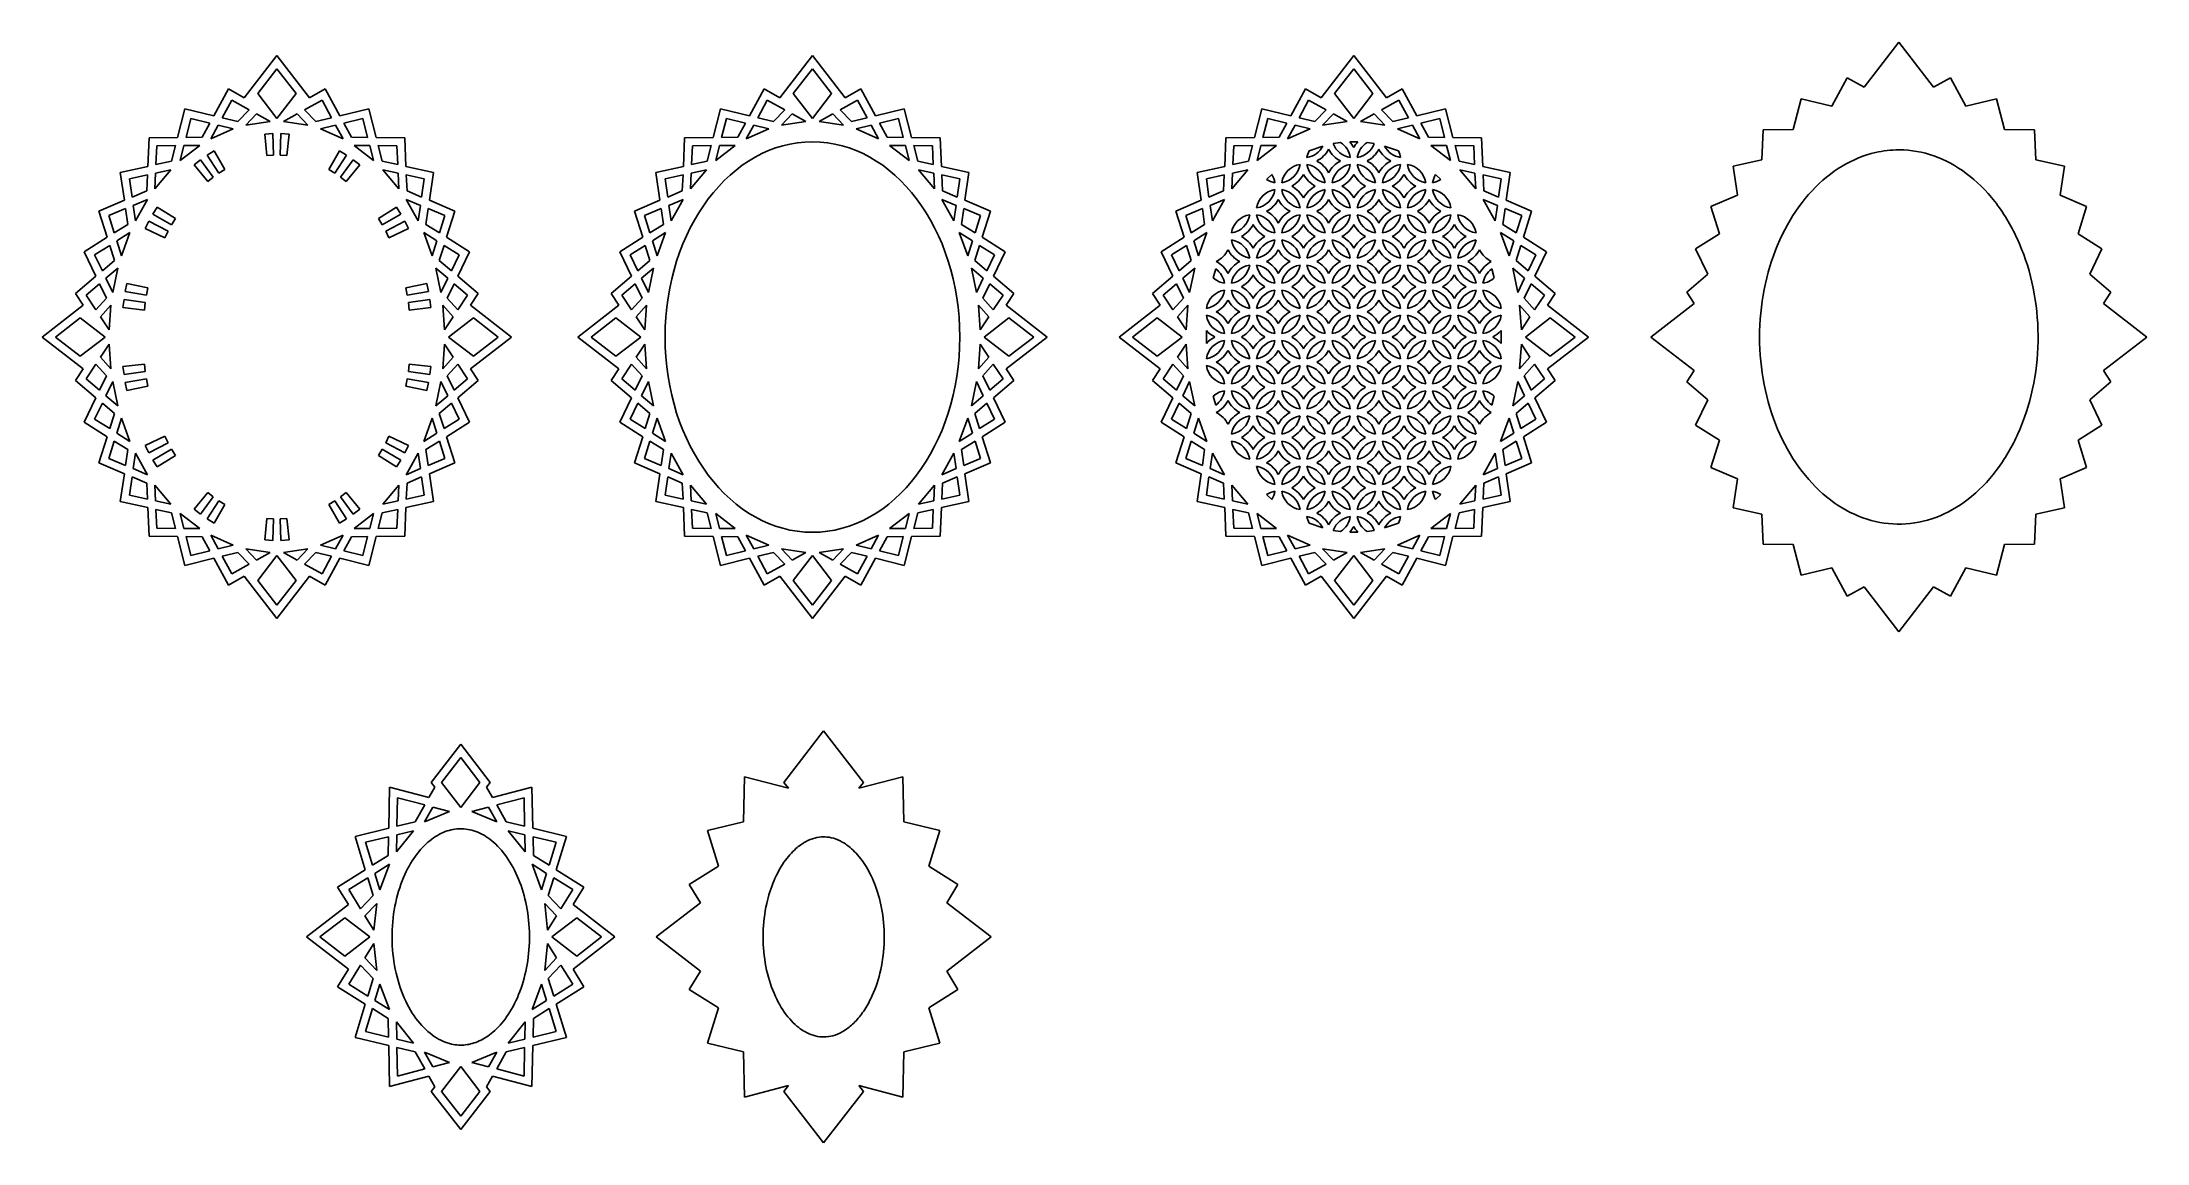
# Model space of a CAD drawing. Extents: x -335 to 183, y -401 to -130.
import ezdxf

# ---------------------------------------------------------------- set-up
doc = ezdxf.new("R2010")
doc.units = 0
doc.layers.get('0').update_dxf_attribs({"linetype": 'CONTINUOUS'})

msp = doc.modelspace()

# ---------------------------------------------------------------- linework, layer by layer
for p, q in [((-285.12, -144.06), (-277.1, -133.66)), ((-269.09, -144.06), (-277.1, -133.66)), ((-153.44, -144.06), (-145.43, -133.66)), ((-137.41, -144.06), (-145.43, -133.66)), ((-20.36, -144.06), (-12.34, -133.66)), ((-4.33, -144.06), (-12.34, -133.66)), ((113.12, -141.47), (121.66, -130.38)), ((130.2, -141.47), (121.66, -130.38)), ((-281.82, -143.05), (-277.1, -136.93)), ((-272.39, -143.05), (-277.1, -136.93)), ((-150.14, -143.05), (-145.43, -136.93)), ((-140.71, -143.05), (-145.43, -136.93)), ((-17.06, -143.05), (-12.34, -136.93)), ((-7.63, -143.05), (-12.34, -136.93)), ((105.17, -146.17), (108.97, -139.15)), ((113.12, -141.47), (108.97, -139.15)), ((130.2, -141.47), (134.35, -139.15)), ((138.15, -146.17), (134.35, -139.15)), ((-292.57, -148.47), (-289, -141.88)), ((-290.56, -148.96), (-288.21, -144.62)), ((-285.12, -144.06), (-289, -141.88)), ((-283.9, -147.03), (-288.21, -144.62)), ((-281.82, -143.05), (-277.1, -149.17)), ((-272.39, -143.05), (-277.1, -149.17)), ((-270.31, -147.03), (-266, -144.62)), ((-269.09, -144.06), (-265.21, -141.88)), ((-263.65, -148.96), (-266, -144.62)), ((-261.64, -148.47), (-265.21, -141.88)), ((-160.89, -148.47), (-157.33, -141.88)), ((-158.88, -148.96), (-156.53, -144.62)), ((-153.44, -144.06), (-157.33, -141.88)), ((-152.22, -147.03), (-156.53, -144.62)), ((-150.14, -143.05), (-145.43, -149.17)), ((-140.71, -143.05), (-145.43, -149.17)), ((-138.63, -147.03), (-134.32, -144.62)), ((-137.41, -144.06), (-133.53, -141.88)), ((-131.97, -148.96), (-134.32, -144.62)), ((-129.96, -148.47), (-133.53, -141.88)), ((-27.81, -148.47), (-24.24, -141.88)), ((-25.8, -148.96), (-23.45, -144.62)), ((-20.36, -144.06), (-24.24, -141.88)), ((-19.14, -147.03), (-23.45, -144.62)), ((-17.06, -143.05), (-12.34, -149.17)), ((-7.63, -143.05), (-12.34, -149.17)), ((-5.55, -147.03), (-1.24, -144.62)), ((-4.33, -144.06), (-0.44, -141.88)), ((1.12, -148.96), (-1.24, -144.62)), ((3.13, -148.47), (-0.44, -141.88)), ((95.71, -151.85), (97.62, -144.34)), ((105.17, -146.17), (97.62, -144.34)), ((138.15, -146.17), (145.7, -144.34)), ((147.61, -151.85), (145.7, -144.34)), ((-301.5, -153.84), (-299.69, -146.75)), ((-292.57, -148.47), (-299.69, -146.75)), ((-299.43, -153.82), (-298.24, -149.16)), ((-293.56, -150.29), (-298.24, -149.16)), ((-286.68, -149.9), (-290.56, -148.96)), ((-286.68, -149.9), (-283.9, -147.03)), ((-284.75, -150.79), (-282.1, -148.05)), ((-278.75, -149.92), (-284.75, -150.79)), ((-278.75, -149.92), (-282.1, -148.05)), ((-275.46, -149.92), (-272.11, -148.05)), ((-269.46, -150.79), (-275.46, -149.92)), ((-269.46, -150.79), (-272.11, -148.05)), ((-267.53, -149.9), (-270.31, -147.03)), ((-267.53, -149.9), (-263.65, -148.96)), ((-261.64, -148.47), (-254.52, -146.75)), ((-260.65, -150.29), (-255.97, -149.16)), ((-254.78, -153.82), (-255.97, -149.16)), ((-252.71, -153.84), (-254.52, -146.75)), ((-169.82, -153.84), (-168.01, -146.75)), ((-160.89, -148.47), (-168.01, -146.75)), ((-167.75, -153.82), (-166.56, -149.16)), ((-161.88, -150.29), (-166.56, -149.16)), ((-155, -149.9), (-158.88, -148.96)), ((-155, -149.9), (-152.22, -147.03)), ((-153.07, -150.79), (-150.42, -148.05)), ((-147.08, -149.92), (-153.07, -150.79)), ((-147.08, -149.92), (-150.42, -148.05)), ((-143.78, -149.92), (-140.43, -148.05)), ((-137.78, -150.79), (-143.78, -149.92)), ((-137.78, -150.79), (-140.43, -148.05)), ((-135.85, -149.9), (-138.63, -147.03)), ((-135.85, -149.9), (-131.97, -148.96)), ((-129.96, -148.47), (-122.84, -146.75)), ((-128.97, -150.29), (-124.29, -149.16)), ((-123.1, -153.82), (-124.29, -149.16)), ((-121.04, -153.84), (-122.84, -146.75)), ((-36.73, -153.84), (-34.93, -146.75)), ((-27.81, -148.47), (-34.93, -146.75)), ((-34.66, -153.82), (-33.48, -149.16)), ((-28.8, -150.29), (-33.48, -149.16)), ((-21.92, -149.9), (-25.8, -148.96)), ((-21.92, -149.9), (-19.14, -147.03)), ((-19.99, -150.79), (-17.34, -148.05)), ((-13.99, -149.92), (-19.99, -150.79)), ((-13.99, -149.92), (-17.34, -148.05)), ((-10.69, -149.92), (-7.35, -148.05)), ((-4.7, -150.79), (-10.69, -149.92)), ((-4.7, -150.79), (-7.35, -148.05)), ((-2.77, -149.9), (-5.55, -147.03)), ((-2.77, -149.9), (1.12, -148.96)), ((3.13, -148.47), (10.24, -146.75)), ((4.11, -150.29), (8.79, -149.16)), ((9.98, -153.82), (8.79, -149.16)), ((12.05, -153.84), (10.24, -146.75)), ((-308.84, -160.94), (-308.53, -153.9)), ((-301.5, -153.84), (-308.53, -153.9)), ((-295.45, -153.78), (-299.43, -153.82)), ((-295.45, -153.78), (-293.56, -150.29)), ((-293.37, -154.14), (-291.55, -150.78)), ((-287.82, -151.69), (-293.37, -154.14)), ((-287.82, -151.69), (-291.55, -150.78)), ((-278.1, -152.89), (-280.1, -153.03)), ((-280.1, -153.03), (-279.56, -158.3)), ((-278.1, -152.89), (-277.92, -158.19)), ((-276.1, -152.89), (-276.28, -158.19)), ((-274.1, -153.03), (-276.1, -152.89)), ((-274.1, -153.03), (-274.64, -158.3)), ((-266.39, -151.69), (-262.66, -150.78)), ((-260.84, -154.14), (-266.39, -151.69)), ((-260.84, -154.14), (-262.66, -150.78)), ((-258.76, -153.78), (-260.65, -150.29)), ((-258.76, -153.78), (-254.78, -153.82)), ((-252.71, -153.84), (-245.68, -153.9)), ((-245.37, -160.94), (-245.68, -153.9)), ((-177.16, -160.94), (-176.85, -153.9)), ((-169.82, -153.84), (-176.85, -153.9)), ((-163.77, -153.78), (-167.75, -153.82)), ((-163.77, -153.78), (-161.88, -150.29)), ((-161.69, -154.14), (-159.87, -150.78)), ((-156.14, -151.69), (-161.69, -154.14)), ((-156.14, -151.69), (-159.87, -150.78)), ((-134.71, -151.69), (-130.98, -150.78)), ((-129.16, -154.14), (-134.71, -151.69)), ((-129.16, -154.14), (-130.98, -150.78)), ((-127.08, -153.78), (-128.97, -150.29)), ((-127.08, -153.78), (-123.1, -153.82)), ((-121.04, -153.84), (-114, -153.9)), ((-113.69, -160.94), (-114, -153.9)), ((-44.08, -160.94), (-43.77, -153.9)), ((-36.73, -153.84), (-43.77, -153.9)), ((-30.68, -153.78), (-34.66, -153.82)), ((-30.68, -153.78), (-28.8, -150.29)), ((-28.61, -154.14), (-26.79, -150.78)), ((-23.06, -151.69), (-28.61, -154.14)), ((-23.06, -151.69), (-26.79, -150.78)), ((-17.39, -155.35), (-15.6, -155.07)), ((-13.35, -154.9), (-11.33, -154.9)), ((-9.08, -155.07), (-7.29, -155.35)), ((-1.63, -151.69), (2.1, -150.78)), ((3.92, -154.14), (-1.63, -151.69)), ((3.92, -154.14), (2.1, -150.78)), ((6, -153.78), (4.11, -150.29)), ((6, -153.78), (9.98, -153.82)), ((12.05, -153.84), (19.08, -153.9)), ((19.39, -160.94), (19.08, -153.9)), ((87.99, -159.32), (88.32, -151.92)), ((95.71, -151.85), (88.32, -151.92)), ((147.61, -151.85), (155, -151.92)), ((155.33, -159.32), (155, -151.92)), ((-306.82, -160.51), (-306.62, -155.88)), ((-302.98, -159.67), (-306.82, -160.51)), ((-302.01, -155.84), (-306.62, -155.88)), ((-302.98, -159.67), (-302.01, -155.84)), ((-296.08, -155.79), (-300.88, -159.52)), ((-300.88, -159.52), (-299.94, -155.82)), ((-296.08, -155.79), (-299.94, -155.82)), ((-295.89, -159.31), (-297.47, -160.54)), ((-295.89, -159.31), (-292.74, -163.58)), ((-292.53, -157.11), (-294.24, -158.17)), ((-294.24, -158.17), (-291.34, -162.6)), ((-292.53, -157.11), (-289.88, -161.71)), ((-277.92, -158.19), (-279.56, -158.3)), ((-274.64, -158.3), (-276.28, -158.19)), ((-261.68, -157.11), (-264.32, -161.71)), ((-259.97, -158.17), (-262.87, -162.6)), ((-261.68, -157.11), (-259.97, -158.17)), ((-258.32, -159.31), (-261.46, -163.58)), ((-258.32, -159.31), (-256.74, -160.54)), ((-258.12, -155.79), (-254.27, -155.82)), ((-253.33, -159.52), (-258.12, -155.79)), ((-253.33, -159.52), (-254.27, -155.82)), ((-252.2, -155.84), (-247.59, -155.88)), ((-251.23, -159.67), (-252.2, -155.84)), ((-251.23, -159.67), (-247.39, -160.51)), ((-247.39, -160.51), (-247.59, -155.88)), ((-175.14, -160.51), (-174.94, -155.88)), ((-171.3, -159.67), (-175.14, -160.51)), ((-170.33, -155.84), (-174.94, -155.88)), ((-171.3, -159.67), (-170.33, -155.84)), ((-164.41, -155.79), (-169.2, -159.52)), ((-169.2, -159.52), (-168.26, -155.82)), ((-164.41, -155.79), (-168.26, -155.82)), ((-126.45, -155.79), (-122.59, -155.82)), ((-121.65, -159.52), (-126.45, -155.79)), ((-121.65, -159.52), (-122.59, -155.82)), ((-119.55, -159.67), (-120.53, -155.84)), ((-120.53, -155.84), (-115.92, -155.88)), ((-119.55, -159.67), (-115.71, -160.51)), ((-115.71, -160.51), (-115.92, -155.88)), ((-42.06, -160.51), (-41.85, -155.88)), ((-38.22, -159.67), (-42.06, -160.51)), ((-37.24, -155.84), (-41.85, -155.88)), ((-38.22, -159.67), (-37.24, -155.84)), ((-31.32, -155.79), (-36.12, -159.52)), ((-36.12, -159.52), (-35.18, -155.82)), ((-31.32, -155.79), (-35.18, -155.82)), ((-23.32, -157.13), (-19.92, -155.94)), ((-4.76, -155.94), (-1.36, -157.13)), ((6.64, -155.79), (10.49, -155.82)), ((11.43, -159.52), (6.64, -155.79)), ((11.43, -159.52), (10.49, -155.82)), ((12.56, -155.84), (17.17, -155.88)), ((13.53, -159.67), (12.56, -155.84)), ((13.53, -159.67), (17.37, -160.51)), ((17.37, -160.51), (17.17, -155.88)), ((87.99, -159.32), (80.93, -160.85)), ((155.33, -159.32), (162.38, -160.85)), ((-308.84, -160.94), (-315.59, -162.41)), ((-314.6, -169.28), (-315.59, -162.41)), ((-308.93, -163.01), (-313.34, -163.97)), ((-312.7, -168.48), (-313.34, -163.97)), ((-309.11, -166.96), (-308.93, -163.01)), ((-303.18, -161.76), (-307.08, -166.42)), ((-307.08, -166.42), (-306.91, -162.57)), ((-303.18, -161.76), (-306.91, -162.57)), ((-297.47, -160.54), (-294.1, -164.64)), ((-292.74, -163.58), (-294.1, -164.64)), ((-289.88, -161.71), (-291.34, -162.6)), ((-264.32, -161.71), (-262.87, -162.6)), ((-261.46, -163.58), (-260.1, -164.64)), ((-256.74, -160.54), (-260.1, -164.64)), ((-251.03, -161.76), (-247.3, -162.57)), ((-247.13, -166.42), (-251.03, -161.76)), ((-247.13, -166.42), (-247.3, -162.57)), ((-245.37, -160.94), (-238.62, -162.41)), ((-245.28, -163.01), (-240.87, -163.97)), ((-245.1, -166.96), (-245.28, -163.01)), ((-241.51, -168.48), (-240.87, -163.97)), ((-239.61, -169.28), (-238.62, -162.41)), ((-177.16, -160.94), (-183.91, -162.41)), ((-182.93, -169.28), (-183.91, -162.41)), ((-177.25, -163.01), (-181.66, -163.97)), ((-181.02, -168.48), (-181.66, -163.97)), ((-177.43, -166.96), (-177.25, -163.01)), ((-171.5, -161.76), (-175.4, -166.42)), ((-175.4, -166.42), (-175.23, -162.57)), ((-171.5, -161.76), (-175.23, -162.57)), ((-119.35, -161.76), (-115.62, -162.57)), ((-115.45, -166.42), (-119.35, -161.76)), ((-115.45, -166.42), (-115.62, -162.57)), ((-113.69, -160.94), (-106.95, -162.41)), ((-113.42, -166.96), (-113.6, -163.01)), ((-113.6, -163.01), (-109.19, -163.97)), ((-109.83, -168.48), (-109.19, -163.97)), ((-107.93, -169.28), (-106.95, -162.41)), ((-44.08, -160.94), (-50.82, -162.41)), ((-49.84, -169.28), (-50.82, -162.41)), ((-44.17, -163.01), (-48.58, -163.97)), ((-47.94, -168.48), (-48.58, -163.97)), ((-44.34, -166.96), (-44.17, -163.01)), ((-38.42, -161.76), (-42.32, -166.42)), ((-42.32, -166.42), (-42.15, -162.57)), ((-38.42, -161.76), (-42.15, -162.57)), ((-33.77, -164.18), (-32.47, -162.97)), ((7.78, -162.97), (9.09, -164.18)), ((13.73, -161.76), (17.46, -162.57)), ((17.63, -166.42), (13.73, -161.76)), ((17.63, -166.42), (17.46, -162.57)), ((19.39, -160.94), (26.14, -162.41)), ((19.49, -163.01), (23.9, -163.97)), ((19.66, -166.96), (19.49, -163.01)), ((23.25, -168.48), (23.9, -163.97)), ((25.16, -169.28), (26.14, -162.41)), ((81.96, -168.04), (80.93, -160.85)), ((161.36, -168.04), (162.38, -160.85)), ((-314.6, -169.28), (-320.84, -171.92)), ((-309.11, -166.96), (-312.7, -168.48)), ((-308.88, -169.04), (-312.41, -170.53)), ((-311.87, -174.31), (-312.41, -170.53)), ((-308.88, -169.04), (-311.87, -174.31)), ((-245.33, -169.04), (-241.8, -170.53)), ((-242.34, -174.31), (-245.33, -169.04)), ((-245.1, -166.96), (-241.51, -168.48)), ((-242.34, -174.31), (-241.8, -170.53)), ((-239.61, -169.28), (-233.37, -171.92)), ((-182.93, -169.28), (-189.16, -171.92)), ((-177.43, -166.96), (-181.02, -168.48)), ((-177.2, -169.04), (-180.73, -170.53)), ((-180.19, -174.31), (-180.73, -170.53)), ((-177.2, -169.04), (-180.19, -174.31)), ((-113.65, -169.04), (-110.13, -170.53)), ((-110.67, -174.31), (-113.65, -169.04)), ((-113.42, -166.96), (-109.83, -168.48)), ((-110.67, -174.31), (-110.13, -170.53)), ((-107.93, -169.28), (-101.69, -171.92)), ((-49.84, -169.28), (-56.07, -171.92)), ((-44.34, -166.96), (-47.94, -168.48)), ((-44.12, -169.04), (-47.64, -170.53)), ((-47.1, -174.31), (-47.64, -170.53)), ((-44.12, -169.04), (-47.1, -174.31)), ((19.43, -169.04), (22.96, -170.53)), ((22.42, -174.31), (19.43, -169.04)), ((19.66, -166.96), (23.25, -168.48)), ((22.42, -174.31), (22.96, -170.53)), ((25.16, -169.28), (31.39, -171.92)), ((81.96, -168.04), (75.48, -170.78)), ((161.36, -168.04), (167.84, -170.78)), ((-318.82, -178.37), (-320.84, -171.92)), ((-314.31, -171.33), (-318.39, -173.05)), ((-317.07, -177.27), (-318.39, -173.05)), ((-313.76, -175.2), (-317.07, -177.27)), ((-313.76, -175.2), (-314.31, -171.33)), ((-308.54, -174.39), (-309.44, -176.18)), ((-308.54, -174.39), (-303.85, -176.87)), ((-306.53, -170.93), (-307.57, -172.65)), ((-307.57, -172.65), (-302.98, -175.3)), ((-306.53, -170.93), (-302.06, -173.77)), ((-302.06, -173.77), (-302.98, -175.3)), ((-247.67, -170.93), (-252.15, -173.77)), ((-252.15, -173.77), (-251.22, -175.3)), ((-246.64, -172.65), (-251.22, -175.3)), ((-245.67, -174.39), (-250.35, -176.87)), ((-247.67, -170.93), (-246.64, -172.65)), ((-245.67, -174.39), (-244.76, -176.18)), ((-240.45, -175.2), (-239.9, -171.33)), ((-240.45, -175.2), (-237.14, -177.27)), ((-239.9, -171.33), (-235.82, -173.05)), ((-237.14, -177.27), (-235.82, -173.05)), ((-235.39, -178.37), (-233.37, -171.92)), ((-187.14, -178.37), (-189.16, -171.92)), ((-182.63, -171.33), (-186.71, -173.05)), ((-185.39, -177.27), (-186.71, -173.05)), ((-182.08, -175.2), (-185.39, -177.27)), ((-182.08, -175.2), (-182.63, -171.33)), ((-108.77, -175.2), (-108.22, -171.33)), ((-108.77, -175.2), (-105.46, -177.27)), ((-108.22, -171.33), (-104.14, -173.05)), ((-105.46, -177.27), (-104.14, -173.05)), ((-103.71, -178.37), (-101.69, -171.92)), ((-54.06, -178.37), (-56.07, -171.92)), ((-49.55, -171.33), (-53.62, -173.05)), ((-52.31, -177.27), (-53.62, -173.05)), ((-49, -175.2), (-52.31, -177.27)), ((-49, -175.2), (-49.55, -171.33)), ((24.31, -175.2), (24.86, -171.33)), ((24.31, -175.2), (27.62, -177.27)), ((24.86, -171.33), (28.94, -173.05)), ((27.62, -177.27), (28.94, -173.05)), ((29.37, -178.37), (31.39, -171.92)), ((77.58, -177.5), (75.48, -170.78)), ((165.74, -177.5), (167.84, -170.78)), ((-318.82, -178.37), (-324.48, -181.93)), ((-318.2, -180.35), (-321.9, -182.67)), ((-317.04, -184.05), (-318.2, -180.35)), ((-313.21, -177.21), (-316.45, -179.25)), ((-315.31, -182.9), (-316.45, -179.25)), ((-313.21, -177.21), (-315.31, -182.9)), ((-309.44, -176.18), (-304.67, -178.48)), ((-303.85, -176.87), (-304.67, -178.48)), ((-250.35, -176.87), (-249.54, -178.48)), ((-244.76, -176.18), (-249.54, -178.48)), ((-241, -177.21), (-237.76, -179.25)), ((-238.9, -182.9), (-241, -177.21)), ((-238.9, -182.9), (-237.76, -179.25)), ((-237.16, -184.05), (-236.01, -180.35)), ((-236.01, -180.35), (-232.31, -182.67)), ((-235.39, -178.37), (-229.73, -181.93)), ((-187.14, -178.37), (-192.8, -181.93)), ((-186.52, -180.35), (-190.22, -182.67)), ((-185.37, -184.05), (-186.52, -180.35)), ((-181.53, -177.21), (-184.77, -179.25)), ((-183.63, -182.9), (-184.77, -179.25)), ((-181.53, -177.21), (-183.63, -182.9)), ((-109.32, -177.21), (-106.08, -179.25)), ((-107.22, -182.9), (-109.32, -177.21)), ((-107.22, -182.9), (-106.08, -179.25)), ((-105.49, -184.05), (-104.33, -180.35)), ((-104.33, -180.35), (-100.63, -182.67)), ((-103.71, -178.37), (-98.05, -181.93)), ((-54.06, -178.37), (-59.72, -181.93)), ((-53.44, -180.35), (-57.14, -182.67)), ((-52.28, -184.05), (-53.44, -180.35)), ((-48.44, -177.21), (-51.69, -179.25)), ((-50.55, -182.9), (-51.69, -179.25)), ((-48.44, -177.21), (-50.55, -182.9)), ((23.76, -177.21), (27, -179.25)), ((25.86, -182.9), (23.76, -177.21)), ((25.86, -182.9), (27, -179.25)), ((27.6, -184.05), (28.75, -180.35)), ((28.75, -180.35), (32.45, -182.67)), ((29.37, -178.37), (35.03, -181.93)), ((77.58, -177.5), (71.71, -181.19)), ((165.74, -177.5), (171.61, -181.19)), ((-321.59, -187.93), (-324.48, -181.93)), ((-320.01, -186.59), (-321.9, -182.67)), ((-317.04, -184.05), (-320.01, -186.59)), ((-316.19, -185.95), (-319.12, -188.45)), ((-316.19, -185.95), (-317.45, -191.91)), ((-238.02, -185.95), (-235.09, -188.45)), ((-236.76, -191.91), (-238.02, -185.95)), ((-237.16, -184.05), (-234.2, -186.59)), ((-234.2, -186.59), (-232.31, -182.67)), ((-232.62, -187.93), (-229.73, -181.93)), ((-189.91, -187.93), (-192.8, -181.93)), ((-188.34, -186.59), (-190.22, -182.67)), ((-185.37, -184.05), (-188.34, -186.59)), ((-184.51, -185.95), (-187.44, -188.45)), ((-184.51, -185.95), (-185.77, -191.91)), ((-106.34, -185.95), (-103.42, -188.45)), ((-105.08, -191.91), (-106.34, -185.95)), ((-105.49, -184.05), (-102.52, -186.59)), ((-102.52, -186.59), (-100.63, -182.67)), ((-100.95, -187.93), (-98.05, -181.93)), ((-56.82, -187.93), (-59.72, -181.93)), ((-55.25, -186.59), (-57.14, -182.67)), ((-52.28, -184.05), (-55.25, -186.59)), ((-51.43, -185.95), (-54.35, -188.45)), ((-51.43, -185.95), (-52.69, -191.91)), ((-46.87, -188.35), (-46.29, -186.13)), ((21.61, -186.13), (22.19, -188.35)), ((26.74, -185.95), (29.67, -188.45)), ((28, -191.91), (26.74, -185.95)), ((27.6, -184.05), (30.57, -186.59)), ((30.57, -186.59), (32.45, -182.67)), ((32.14, -187.93), (35.03, -181.93)), ((74.71, -187.41), (71.71, -181.19)), ((168.61, -187.41), (171.61, -181.19)), ((-321.59, -187.93), (-326.61, -192.22)), ((-320.69, -189.8), (-323.96, -192.59)), ((-319, -193.31), (-320.69, -189.8)), ((-317.45, -191.91), (-319.12, -188.45)), ((-313.99, -189.74), (-314.37, -191.7)), ((-313.99, -189.74), (-308.8, -190.81)), ((-308.8, -190.81), (-309.15, -192.61)), ((-240.21, -189.74), (-245.4, -190.81)), ((-245.4, -190.81), (-245.06, -192.61)), ((-240.21, -189.74), (-239.84, -191.7)), ((-236.76, -191.91), (-235.09, -188.45)), ((-235.21, -193.31), (-233.52, -189.8)), ((-233.52, -189.8), (-230.25, -192.59)), ((-232.62, -187.93), (-227.6, -192.22)), ((-189.91, -187.93), (-194.93, -192.22)), ((-189.01, -189.8), (-192.28, -192.59)), ((-187.32, -193.31), (-189.01, -189.8)), ((-185.77, -191.91), (-187.44, -188.45)), ((-105.08, -191.91), (-103.42, -188.45)), ((-103.53, -193.31), (-101.84, -189.8)), ((-101.84, -189.8), (-98.57, -192.59)), ((-100.95, -187.93), (-95.93, -192.22)), ((-56.82, -187.93), (-61.84, -192.22)), ((-55.93, -189.8), (-59.2, -192.59)), ((-54.23, -193.31), (-55.93, -189.8)), ((-52.69, -191.91), (-54.35, -188.45)), ((28, -191.91), (29.67, -188.45)), ((29.55, -193.31), (31.24, -189.8)), ((31.24, -189.8), (34.51, -192.59)), ((32.14, -187.93), (37.16, -192.22)), ((74.71, -187.41), (69.51, -191.85)), ((168.61, -187.41), (173.8, -191.85)), ((-334.82, -202.89), (-324.7, -195.09)), ((-324.7, -195.09), (-326.61, -192.22)), ((-321.57, -196.2), (-323.96, -192.59)), ((-319, -193.31), (-321.57, -196.2)), ((-317.89, -195.07), (-320.43, -197.92)), ((-317.89, -195.07), (-318.31, -201.12)), ((-314.68, -193.68), (-314.93, -195.66)), ((-314.93, -195.66), (-309.67, -196.25)), ((-314.68, -193.68), (-309.44, -194.43)), ((-314.37, -191.7), (-309.15, -192.61)), ((-309.44, -194.43), (-309.67, -196.25)), ((-239.84, -191.7), (-245.06, -192.61)), ((-239.52, -193.68), (-244.77, -194.43)), ((-244.77, -194.43), (-244.54, -196.25)), ((-239.27, -195.66), (-244.54, -196.25)), ((-239.52, -193.68), (-239.27, -195.66)), ((-236.32, -195.07), (-233.78, -197.92)), ((-235.9, -201.12), (-236.32, -195.07)), ((-235.21, -193.31), (-232.64, -196.2)), ((-232.64, -196.2), (-230.25, -192.59)), ((-229.51, -195.09), (-227.6, -192.22)), ((-219.39, -202.89), (-229.51, -195.09)), ((-203.14, -202.89), (-193.03, -195.09)), ((-193.03, -195.09), (-194.93, -192.22)), ((-189.89, -196.2), (-192.28, -192.59)), ((-187.32, -193.31), (-189.89, -196.2)), ((-186.21, -195.07), (-188.75, -197.92)), ((-186.21, -195.07), (-186.64, -201.12)), ((-104.64, -195.07), (-102.1, -197.92)), ((-104.22, -201.12), (-104.64, -195.07)), ((-103.53, -193.31), (-100.96, -196.2)), ((-100.96, -196.2), (-98.57, -192.59)), ((-97.83, -195.09), (-95.93, -192.22)), ((-87.71, -202.89), (-97.83, -195.09)), ((-70.06, -202.89), (-59.94, -195.09)), ((-59.94, -195.09), (-61.84, -192.22)), ((-56.81, -196.2), (-59.2, -192.59)), ((-54.23, -193.31), (-56.81, -196.2)), ((-53.13, -195.07), (-55.67, -197.92)), ((-53.13, -195.07), (-53.55, -201.12)), ((28.44, -195.07), (30.98, -197.92)), ((28.87, -201.12), (28.44, -195.07)), ((29.55, -193.31), (32.12, -196.2)), ((32.12, -196.2), (34.51, -192.59)), ((35.26, -195.09), (37.16, -192.22)), ((45.37, -202.89), (35.26, -195.09)), ((60.67, -202.89), (71.36, -194.65)), ((71.36, -194.65), (69.51, -191.85)), ((171.95, -194.65), (173.8, -191.85)), ((182.65, -202.89), (171.95, -194.65)), ((-331.54, -202.89), (-325.42, -198.17)), ((-319.31, -202.89), (-325.42, -198.17)), ((-318.31, -201.12), (-320.43, -197.92)), ((-235.9, -201.12), (-233.78, -197.92)), ((-234.9, -202.89), (-228.78, -198.17)), ((-222.67, -202.89), (-228.78, -198.17)), ((-199.86, -202.89), (-193.75, -198.17)), ((-187.63, -202.89), (-193.75, -198.17)), ((-186.64, -201.12), (-188.75, -197.92)), ((-104.22, -201.12), (-102.1, -197.92)), ((-103.22, -202.89), (-97.11, -198.17)), ((-90.99, -202.89), (-97.11, -198.17)), ((-66.78, -202.89), (-60.66, -198.17)), ((-54.54, -202.89), (-60.66, -198.17)), ((-53.55, -201.12), (-55.67, -197.92)), ((-48.55, -204.5), (-48.55, -201.27)), ((23.87, -201.27), (23.87, -204.5)), ((28.87, -201.12), (30.98, -197.92)), ((29.86, -202.89), (35.98, -198.17)), ((42.1, -202.89), (35.98, -198.17)), ((-334.82, -202.89), (-324.7, -210.68)), ((-331.54, -202.89), (-325.42, -207.6)), ((-319.31, -202.89), (-325.42, -207.6)), ((-318.31, -204.66), (-320.43, -207.85)), ((-318.31, -204.66), (-317.89, -210.7)), ((-236.32, -210.7), (-235.9, -204.66)), ((-235.9, -204.66), (-233.78, -207.85)), ((-234.9, -202.89), (-228.78, -207.6)), ((-219.39, -202.89), (-229.51, -210.68)), ((-222.67, -202.89), (-228.78, -207.6)), ((-203.14, -202.89), (-193.03, -210.68)), ((-199.86, -202.89), (-193.75, -207.6)), ((-187.63, -202.89), (-193.75, -207.6)), ((-186.64, -204.66), (-188.75, -207.85)), ((-186.64, -204.66), (-186.21, -210.7)), ((-104.64, -210.7), (-104.22, -204.66)), ((-104.22, -204.66), (-102.1, -207.85)), ((-103.22, -202.89), (-97.11, -207.6)), ((-87.71, -202.89), (-97.83, -210.68)), ((-90.99, -202.89), (-97.11, -207.6)), ((-70.06, -202.89), (-59.94, -210.68)), ((-66.78, -202.89), (-60.66, -207.6)), ((-54.54, -202.89), (-60.66, -207.6)), ((-53.55, -204.66), (-55.67, -207.85)), ((-53.55, -204.66), (-53.13, -210.7)), ((28.44, -210.7), (28.87, -204.66)), ((28.87, -204.66), (30.98, -207.85)), ((29.86, -202.89), (35.98, -207.6)), ((45.37, -202.89), (35.26, -210.68)), ((42.1, -202.89), (35.98, -207.6)), ((60.67, -202.89), (71.36, -211.13)), ((182.65, -202.89), (171.95, -211.13)), ((-324.7, -210.68), (-326.61, -213.55)), ((-321.57, -209.57), (-323.96, -213.18)), ((-319, -212.47), (-321.57, -209.57)), ((-317.89, -210.7), (-320.43, -207.85)), ((-314.93, -210.11), (-309.67, -209.53)), ((-314.68, -212.1), (-314.93, -210.11)), ((-314.68, -212.1), (-309.44, -211.35)), ((-309.44, -211.35), (-309.67, -209.53)), ((-244.77, -211.35), (-244.54, -209.53)), ((-239.52, -212.1), (-244.77, -211.35)), ((-239.27, -210.11), (-244.54, -209.53)), ((-239.52, -212.1), (-239.27, -210.11)), ((-236.32, -210.7), (-233.78, -207.85)), ((-235.21, -212.47), (-232.64, -209.57)), ((-232.64, -209.57), (-230.25, -213.18)), ((-229.51, -210.68), (-227.6, -213.55)), ((-193.03, -210.68), (-194.93, -213.55)), ((-189.89, -209.57), (-192.28, -213.18)), ((-187.32, -212.47), (-189.89, -209.57)), ((-186.21, -210.7), (-188.75, -207.85)), ((-104.64, -210.7), (-102.1, -207.85)), ((-103.53, -212.47), (-100.96, -209.57)), ((-100.96, -209.57), (-98.57, -213.18)), ((-97.83, -210.68), (-95.93, -213.55)), ((-59.94, -210.68), (-61.84, -213.55)), ((-56.81, -209.57), (-59.2, -213.18)), ((-54.23, -212.47), (-56.81, -209.57)), ((-53.13, -210.7), (-55.67, -207.85)), ((28.44, -210.7), (30.98, -207.85)), ((29.55, -212.47), (32.12, -209.57)), ((32.12, -209.57), (34.51, -213.18)), ((35.26, -210.68), (37.16, -213.55)), ((71.36, -211.13), (69.51, -213.92)), ((171.95, -211.13), (173.8, -213.92)), ((-321.59, -217.84), (-326.61, -213.55)), ((-320.69, -215.98), (-323.96, -213.18)), ((-319, -212.47), (-320.69, -215.98)), ((-317.45, -213.86), (-319.12, -217.32)), ((-316.19, -219.82), (-319.12, -217.32)), ((-317.45, -213.86), (-316.19, -219.82)), ((-314.37, -214.07), (-309.15, -213.16)), ((-313.99, -216.04), (-314.37, -214.07)), ((-313.99, -216.04), (-308.8, -214.96)), ((-308.8, -214.96), (-309.15, -213.16)), ((-245.4, -214.96), (-245.06, -213.16)), ((-240.21, -216.04), (-245.4, -214.96)), ((-239.84, -214.07), (-245.06, -213.16)), ((-240.21, -216.04), (-239.84, -214.07)), ((-238.02, -219.82), (-236.76, -213.86)), ((-238.02, -219.82), (-235.09, -217.32)), ((-236.76, -213.86), (-235.09, -217.32)), ((-235.21, -212.47), (-233.52, -215.98)), ((-233.52, -215.98), (-230.25, -213.18)), ((-232.62, -217.84), (-227.6, -213.55)), ((-189.91, -217.84), (-194.93, -213.55)), ((-189.01, -215.98), (-192.28, -213.18)), ((-187.32, -212.47), (-189.01, -215.98)), ((-185.77, -213.86), (-187.44, -217.32)), ((-184.51, -219.82), (-187.44, -217.32)), ((-185.77, -213.86), (-184.51, -219.82)), ((-106.34, -219.82), (-105.08, -213.86)), ((-106.34, -219.82), (-103.42, -217.32)), ((-105.08, -213.86), (-103.42, -217.32)), ((-103.53, -212.47), (-101.84, -215.98)), ((-101.84, -215.98), (-98.57, -213.18)), ((-100.95, -217.84), (-95.93, -213.55)), ((-56.82, -217.84), (-61.84, -213.55)), ((-55.93, -215.98), (-59.2, -213.18)), ((-54.23, -212.47), (-55.93, -215.98)), ((-52.69, -213.86), (-54.35, -217.32)), ((-51.43, -219.82), (-54.35, -217.32)), ((-52.69, -213.86), (-51.43, -219.82)), ((26.74, -219.82), (28, -213.86)), ((26.74, -219.82), (29.67, -217.32)), ((28, -213.86), (29.67, -217.32)), ((29.55, -212.47), (31.24, -215.98)), ((31.24, -215.98), (34.51, -213.18)), ((32.14, -217.84), (37.16, -213.55)), ((74.71, -218.36), (69.51, -213.92)), ((168.61, -218.36), (173.8, -213.92)), ((-321.59, -217.84), (-324.48, -223.84)), ((-320.01, -219.18), (-321.9, -223.1)), ((-317.04, -221.72), (-320.01, -219.18)), ((-317.04, -221.72), (-318.2, -225.42)), ((-237.16, -221.72), (-234.2, -219.18)), ((-237.16, -221.72), (-236.01, -225.42)), ((-234.2, -219.18), (-232.31, -223.1)), ((-232.62, -217.84), (-229.73, -223.84)), ((-189.91, -217.84), (-192.8, -223.84)), ((-188.34, -219.18), (-190.22, -223.1)), ((-185.37, -221.72), (-188.34, -219.18)), ((-185.37, -221.72), (-186.52, -225.42)), ((-105.49, -221.72), (-102.52, -219.18)), ((-105.49, -221.72), (-104.33, -225.42)), ((-102.52, -219.18), (-100.63, -223.1)), ((-100.95, -217.84), (-98.05, -223.84)), ((-56.82, -217.84), (-59.72, -223.84)), ((-55.25, -219.18), (-57.14, -223.1)), ((-52.28, -221.72), (-55.25, -219.18)), ((-52.28, -221.72), (-53.44, -225.42)), ((-46.87, -217.43), (-46.29, -219.64)), ((21.61, -219.64), (22.19, -217.43)), ((27.6, -221.72), (30.57, -219.18)), ((27.6, -221.72), (28.75, -225.42)), ((30.57, -219.18), (32.45, -223.1)), ((32.14, -217.84), (35.03, -223.84)), ((74.71, -218.36), (71.71, -224.58)), ((168.61, -218.36), (171.61, -224.58)), ((-318.82, -227.4), (-324.48, -223.84)), ((-318.2, -225.42), (-321.9, -223.1)), ((-318.82, -227.4), (-320.84, -233.85)), ((-315.31, -222.88), (-316.45, -226.52)), ((-313.21, -228.56), (-316.45, -226.52)), ((-315.31, -222.88), (-313.21, -228.56)), ((-309.44, -229.59), (-304.67, -227.29)), ((-303.85, -228.9), (-304.67, -227.29)), ((-250.35, -228.9), (-249.54, -227.29)), ((-244.76, -229.59), (-249.54, -227.29)), ((-241, -228.56), (-238.9, -222.88)), ((-241, -228.56), (-237.76, -226.52)), ((-238.9, -222.88), (-237.76, -226.52)), ((-236.01, -225.42), (-232.31, -223.1)), ((-235.39, -227.4), (-229.73, -223.84)), ((-235.39, -227.4), (-233.37, -233.85)), ((-187.14, -227.4), (-192.8, -223.84)), ((-186.52, -225.42), (-190.22, -223.1)), ((-187.14, -227.4), (-189.16, -233.85)), ((-183.63, -222.88), (-184.77, -226.52)), ((-181.53, -228.56), (-184.77, -226.52)), ((-183.63, -222.88), (-181.53, -228.56)), ((-109.32, -228.56), (-107.22, -222.88)), ((-109.32, -228.56), (-106.08, -226.52)), ((-107.22, -222.88), (-106.08, -226.52)), ((-104.33, -225.42), (-100.63, -223.1)), ((-103.71, -227.4), (-98.05, -223.84)), ((-103.71, -227.4), (-101.69, -233.85)), ((-54.06, -227.4), (-59.72, -223.84)), ((-53.44, -225.42), (-57.14, -223.1)), ((-54.06, -227.4), (-56.07, -233.85)), ((-50.55, -222.88), (-51.69, -226.52)), ((-48.44, -228.56), (-51.69, -226.52)), ((-50.55, -222.88), (-48.44, -228.56)), ((23.76, -228.56), (25.86, -222.88)), ((23.76, -228.56), (27, -226.52)), ((25.86, -222.88), (27, -226.52)), ((28.75, -225.42), (32.45, -223.1)), ((29.37, -227.4), (35.03, -223.84)), ((29.37, -227.4), (31.39, -233.85)), ((77.58, -228.27), (71.71, -224.58)), ((165.74, -228.27), (171.61, -224.58)), ((-317.07, -228.5), (-318.39, -232.72)), ((-314.31, -234.44), (-318.39, -232.72)), ((-313.76, -230.58), (-317.07, -228.5)), ((-313.76, -230.58), (-314.31, -234.44)), ((-311.87, -231.47), (-312.41, -235.25)), ((-311.87, -231.47), (-308.88, -236.74)), ((-308.54, -231.38), (-309.44, -229.59)), ((-308.54, -231.38), (-303.85, -228.9)), ((-307.57, -233.13), (-302.98, -230.47)), ((-306.53, -234.84), (-302.06, -232)), ((-302.06, -232), (-302.98, -230.47)), ((-252.15, -232), (-251.22, -230.47)), ((-247.67, -234.84), (-252.15, -232)), ((-246.64, -233.13), (-251.22, -230.47)), ((-245.67, -231.38), (-250.35, -228.9)), ((-245.67, -231.38), (-244.76, -229.59)), ((-245.33, -236.74), (-242.34, -231.47)), ((-242.34, -231.47), (-241.8, -235.25)), ((-240.45, -230.58), (-237.14, -228.5)), ((-240.45, -230.58), (-239.9, -234.44)), ((-239.9, -234.44), (-235.82, -232.72)), ((-237.14, -228.5), (-235.82, -232.72)), ((-185.39, -228.5), (-186.71, -232.72)), ((-182.63, -234.44), (-186.71, -232.72)), ((-182.08, -230.58), (-185.39, -228.5)), ((-182.08, -230.58), (-182.63, -234.44)), ((-180.19, -231.47), (-180.73, -235.25)), ((-180.19, -231.47), (-177.2, -236.74)), ((-113.65, -236.74), (-110.67, -231.47)), ((-110.67, -231.47), (-110.13, -235.25)), ((-108.77, -230.58), (-105.46, -228.5)), ((-108.77, -230.58), (-108.22, -234.44)), ((-108.22, -234.44), (-104.14, -232.72)), ((-105.46, -228.5), (-104.14, -232.72)), ((-52.31, -228.5), (-53.62, -232.72)), ((-49.55, -234.44), (-53.62, -232.72)), ((-49, -230.58), (-52.31, -228.5)), ((-49, -230.58), (-49.55, -234.44)), ((-47.1, -231.47), (-47.64, -235.25)), ((-47.1, -231.47), (-44.12, -236.74)), ((19.43, -236.74), (22.42, -231.47)), ((22.42, -231.47), (22.96, -235.25)), ((24.31, -230.58), (27.62, -228.5)), ((24.31, -230.58), (24.86, -234.44)), ((24.86, -234.44), (28.94, -232.72)), ((27.62, -228.5), (28.94, -232.72)), ((77.58, -228.27), (75.48, -234.99)), ((165.74, -228.27), (167.84, -234.99)), ((-314.6, -236.49), (-320.84, -233.85)), ((-314.6, -236.49), (-315.59, -243.36)), ((-312.7, -237.29), (-313.34, -241.8)), ((-309.11, -238.81), (-312.7, -237.29)), ((-308.88, -236.74), (-312.41, -235.25)), ((-306.53, -234.84), (-307.57, -233.13)), ((-247.67, -234.84), (-246.64, -233.13)), ((-245.33, -236.74), (-241.8, -235.25)), ((-245.1, -238.81), (-241.51, -237.29)), ((-241.51, -237.29), (-240.87, -241.8)), ((-239.61, -236.49), (-233.37, -233.85)), ((-239.61, -236.49), (-238.62, -243.36)), ((-182.93, -236.49), (-189.16, -233.85)), ((-182.93, -236.49), (-183.91, -243.36)), ((-181.02, -237.29), (-181.66, -241.8)), ((-177.43, -238.81), (-181.02, -237.29)), ((-177.2, -236.74), (-180.73, -235.25)), ((-113.65, -236.74), (-110.13, -235.25)), ((-113.42, -238.81), (-109.83, -237.29)), ((-109.83, -237.29), (-109.19, -241.8)), ((-107.93, -236.49), (-101.69, -233.85)), ((-107.93, -236.49), (-106.95, -243.36)), ((-49.84, -236.49), (-56.07, -233.85)), ((-49.84, -236.49), (-50.82, -243.36)), ((-47.94, -237.29), (-48.58, -241.8)), ((-44.34, -238.81), (-47.94, -237.29)), ((-44.12, -236.74), (-47.64, -235.25)), ((19.43, -236.74), (22.96, -235.25)), ((19.66, -238.81), (23.25, -237.29)), ((23.25, -237.29), (23.9, -241.8)), ((25.16, -236.49), (31.39, -233.85)), ((25.16, -236.49), (26.14, -243.36)), ((81.96, -237.73), (75.48, -234.99)), ((81.96, -237.73), (80.93, -244.92)), ((161.36, -237.73), (167.84, -234.99)), ((161.36, -237.73), (162.38, -244.92)), ((-308.93, -242.76), (-313.34, -241.8)), ((-309.11, -238.81), (-308.93, -242.76)), ((-307.08, -239.35), (-306.91, -243.2)), ((-307.08, -239.35), (-303.18, -244.01)), ((-303.18, -244.01), (-306.91, -243.2)), ((-297.47, -245.23), (-294.1, -241.14)), ((-295.89, -246.46), (-292.74, -242.19)), ((-294.24, -247.61), (-291.34, -243.17)), ((-292.74, -242.19), (-294.1, -241.14)), ((-289.88, -244.07), (-291.34, -243.17)), ((-264.32, -244.07), (-262.87, -243.17)), ((-259.97, -247.61), (-262.87, -243.17)), ((-261.46, -242.19), (-260.1, -241.14)), ((-258.32, -246.46), (-261.46, -242.19)), ((-256.74, -245.23), (-260.1, -241.14)), ((-251.03, -244.01), (-247.13, -239.35)), ((-251.03, -244.01), (-247.3, -243.2)), ((-247.13, -239.35), (-247.3, -243.2)), ((-245.1, -238.81), (-245.28, -242.76)), ((-245.28, -242.76), (-240.87, -241.8)), ((-177.25, -242.76), (-181.66, -241.8)), ((-177.43, -238.81), (-177.25, -242.76)), ((-175.4, -239.35), (-175.23, -243.2)), ((-175.4, -239.35), (-171.5, -244.01)), ((-171.5, -244.01), (-175.23, -243.2)), ((-119.35, -244.01), (-115.45, -239.35)), ((-119.35, -244.01), (-115.62, -243.2)), ((-115.45, -239.35), (-115.62, -243.2)), ((-113.42, -238.81), (-113.6, -242.76)), ((-113.6, -242.76), (-109.19, -241.8)), ((-44.17, -242.76), (-48.58, -241.8)), ((-44.34, -238.81), (-44.17, -242.76)), ((-42.32, -239.35), (-42.15, -243.2)), ((-42.32, -239.35), (-38.42, -244.01)), ((-38.42, -244.01), (-42.15, -243.2)), ((-33.77, -241.59), (-32.47, -242.81)), ((7.78, -242.81), (9.09, -241.59)), ((13.73, -244.01), (17.63, -239.35)), ((13.73, -244.01), (17.46, -243.2)), ((17.63, -239.35), (17.46, -243.2)), ((19.66, -238.81), (19.49, -242.76)), ((19.49, -242.76), (23.9, -241.8)), ((-308.84, -244.83), (-315.59, -243.36)), ((-308.84, -244.83), (-308.53, -251.87)), ((-302.98, -246.1), (-306.82, -245.27)), ((-306.82, -245.27), (-306.62, -249.89)), ((-302.98, -246.1), (-302.01, -249.93)), ((-300.88, -246.25), (-299.94, -249.95)), ((-300.88, -246.25), (-296.08, -249.98)), ((-295.89, -246.46), (-297.47, -245.23)), ((-292.53, -248.66), (-294.24, -247.61)), ((-292.53, -248.66), (-289.88, -244.07)), ((-280.1, -252.74), (-279.56, -247.47)), ((-277.92, -247.58), (-279.56, -247.47)), ((-278.1, -252.88), (-277.92, -247.58)), ((-274.64, -247.47), (-276.28, -247.58)), ((-276.1, -252.88), (-276.28, -247.58)), ((-274.1, -252.74), (-274.64, -247.47)), ((-261.68, -248.66), (-264.32, -244.07)), ((-261.68, -248.66), (-259.97, -247.61)), ((-258.32, -246.46), (-256.74, -245.23)), ((-258.12, -249.98), (-253.33, -246.25)), ((-253.33, -246.25), (-254.27, -249.95)), ((-251.23, -246.1), (-252.2, -249.93)), ((-251.23, -246.1), (-247.39, -245.27)), ((-247.39, -245.27), (-247.59, -249.89)), ((-245.37, -244.83), (-245.68, -251.87)), ((-245.37, -244.83), (-238.62, -243.36)), ((-177.16, -244.83), (-183.91, -243.36)), ((-177.16, -244.83), (-176.85, -251.87)), ((-175.14, -245.27), (-174.94, -249.89)), ((-171.3, -246.1), (-175.14, -245.27)), ((-171.3, -246.1), (-170.33, -249.93)), ((-169.2, -246.25), (-168.26, -249.95)), ((-169.2, -246.25), (-164.41, -249.98)), ((-126.45, -249.98), (-121.65, -246.25)), ((-121.65, -246.25), (-122.59, -249.95)), ((-119.55, -246.1), (-120.53, -249.93)), ((-119.55, -246.1), (-115.71, -245.27)), ((-115.71, -245.27), (-115.92, -249.89)), ((-113.69, -244.83), (-114, -251.87)), ((-113.69, -244.83), (-106.95, -243.36)), ((-44.08, -244.83), (-50.82, -243.36)), ((-44.08, -244.83), (-43.77, -251.87)), ((-38.22, -246.1), (-42.06, -245.27)), ((-42.06, -245.27), (-41.85, -249.89)), ((-38.22, -246.1), (-37.24, -249.93)), ((-36.12, -246.25), (-35.18, -249.95)), ((-36.12, -246.25), (-31.32, -249.98)), ((6.64, -249.98), (11.43, -246.25)), ((11.43, -246.25), (10.49, -249.95)), ((13.53, -246.1), (12.56, -249.93)), ((13.53, -246.1), (17.37, -245.27)), ((17.37, -245.27), (17.17, -249.89)), ((19.39, -244.83), (19.08, -251.87)), ((19.39, -244.83), (26.14, -243.36)), ((87.99, -246.45), (80.93, -244.92)), ((87.99, -246.45), (88.32, -253.86)), ((155.33, -246.45), (155, -253.86)), ((155.33, -246.45), (162.38, -244.92)), ((-301.5, -251.94), (-308.53, -251.87)), ((-302.01, -249.93), (-306.62, -249.89)), ((-301.5, -251.94), (-299.69, -259.03)), ((-296.08, -249.98), (-299.94, -249.95)), ((-299.43, -251.95), (-298.24, -256.62)), ((-295.45, -251.99), (-299.43, -251.95)), ((-295.45, -251.99), (-293.56, -255.48)), ((-293.37, -251.63), (-291.55, -254.99)), ((-293.37, -251.63), (-287.82, -254.09)), ((-278.1, -252.88), (-280.1, -252.74)), ((-274.1, -252.74), (-276.1, -252.88)), ((-266.39, -254.09), (-260.84, -251.63)), ((-260.84, -251.63), (-262.66, -254.99)), ((-258.76, -251.99), (-260.65, -255.48)), ((-258.76, -251.99), (-254.78, -251.95)), ((-258.12, -249.98), (-254.27, -249.95)), ((-254.78, -251.95), (-255.97, -256.62)), ((-252.71, -251.94), (-254.52, -259.03)), ((-252.71, -251.94), (-245.68, -251.87)), ((-252.2, -249.93), (-247.59, -249.89)), ((-169.82, -251.94), (-176.85, -251.87)), ((-170.33, -249.93), (-174.94, -249.89)), ((-169.82, -251.94), (-168.01, -259.03)), ((-164.41, -249.98), (-168.26, -249.95)), ((-167.75, -251.95), (-166.56, -256.62)), ((-163.77, -251.99), (-167.75, -251.95)), ((-163.77, -251.99), (-161.88, -255.48)), ((-161.69, -251.63), (-159.87, -254.99)), ((-161.69, -251.63), (-156.14, -254.09)), ((-134.71, -254.09), (-129.16, -251.63)), ((-129.16, -251.63), (-130.98, -254.99)), ((-127.08, -251.99), (-128.97, -255.48)), ((-127.08, -251.99), (-123.1, -251.95)), ((-126.45, -249.98), (-122.59, -249.95)), ((-123.1, -251.95), (-124.29, -256.62)), ((-121.04, -251.94), (-122.84, -259.03)), ((-121.04, -251.94), (-114, -251.87)), ((-120.53, -249.93), (-115.92, -249.89)), ((-36.73, -251.94), (-43.77, -251.87)), ((-37.24, -249.93), (-41.85, -249.89)), ((-36.73, -251.94), (-34.93, -259.03)), ((-31.32, -249.98), (-35.18, -249.95)), ((-34.66, -251.95), (-33.48, -256.62)), ((-30.68, -251.99), (-34.66, -251.95)), ((-30.68, -251.99), (-28.8, -255.48)), ((-28.61, -251.63), (-26.79, -254.99)), ((-28.61, -251.63), (-23.06, -254.09)), ((-23.32, -248.64), (-19.92, -249.83)), ((-17.39, -250.43), (-15.6, -250.7)), ((-13.35, -250.88), (-11.33, -250.88)), ((-7.29, -250.43), (-9.08, -250.7)), ((-4.76, -249.83), (-1.36, -248.64)), ((-1.63, -254.09), (3.92, -251.63)), ((3.92, -251.63), (2.1, -254.99)), ((6, -251.99), (4.11, -255.48)), ((6, -251.99), (9.98, -251.95)), ((6.64, -249.98), (10.49, -249.95)), ((9.98, -251.95), (8.79, -256.62)), ((12.05, -251.94), (10.24, -259.03)), ((12.05, -251.94), (19.08, -251.87)), ((12.56, -249.93), (17.17, -249.89)), ((-292.57, -257.3), (-299.69, -259.03)), ((-293.56, -255.48), (-298.24, -256.62)), ((-292.57, -257.3), (-289, -263.89)), ((-287.82, -254.09), (-291.55, -254.99)), ((-286.68, -255.87), (-290.56, -256.81)), ((-290.56, -256.81), (-288.21, -261.15)), ((-286.68, -255.87), (-283.9, -258.74)), ((-284.75, -254.98), (-282.1, -257.73)), ((-284.75, -254.98), (-278.75, -255.85)), ((-278.75, -255.85), (-282.1, -257.73)), ((-281.82, -262.72), (-277.1, -256.6)), ((-272.39, -262.72), (-277.1, -256.6)), ((-275.46, -255.85), (-269.46, -254.98)), ((-275.46, -255.85), (-272.11, -257.73)), ((-269.46, -254.98), (-272.11, -257.73)), ((-267.53, -255.87), (-270.31, -258.74)), ((-267.53, -255.87), (-263.65, -256.81)), ((-266.39, -254.09), (-262.66, -254.99)), ((-263.65, -256.81), (-266, -261.15)), ((-261.64, -257.3), (-265.21, -263.89)), ((-261.64, -257.3), (-254.52, -259.03)), ((-260.65, -255.48), (-255.97, -256.62)), ((-160.89, -257.3), (-168.01, -259.03)), ((-161.88, -255.48), (-166.56, -256.62)), ((-160.89, -257.3), (-157.33, -263.89)), ((-156.14, -254.09), (-159.87, -254.99)), ((-155, -255.87), (-158.88, -256.81)), ((-158.88, -256.81), (-156.53, -261.15)), ((-155, -255.87), (-152.22, -258.74)), ((-153.07, -254.98), (-150.42, -257.73)), ((-153.07, -254.98), (-147.08, -255.85)), ((-147.08, -255.85), (-150.42, -257.73)), ((-150.14, -262.72), (-145.43, -256.6)), ((-140.71, -262.72), (-145.43, -256.6)), ((-143.78, -255.85), (-137.78, -254.98)), ((-143.78, -255.85), (-140.43, -257.73)), ((-137.78, -254.98), (-140.43, -257.73)), ((-135.85, -255.87), (-138.63, -258.74)), ((-135.85, -255.87), (-131.97, -256.81)), ((-134.71, -254.09), (-130.98, -254.99)), ((-131.97, -256.81), (-134.32, -261.15)), ((-129.96, -257.3), (-133.53, -263.89)), ((-129.96, -257.3), (-122.84, -259.03)), ((-128.97, -255.48), (-124.29, -256.62)), ((-27.81, -257.3), (-34.93, -259.03)), ((-28.8, -255.48), (-33.48, -256.62)), ((-27.81, -257.3), (-24.24, -263.89)), ((-23.06, -254.09), (-26.79, -254.99)), ((-21.92, -255.87), (-25.8, -256.81)), ((-25.8, -256.81), (-23.45, -261.15)), ((-21.92, -255.87), (-19.14, -258.74)), ((-19.99, -254.98), (-17.34, -257.73)), ((-19.99, -254.98), (-13.99, -255.85)), ((-13.99, -255.85), (-17.34, -257.73)), ((-17.06, -262.72), (-12.34, -256.6)), ((-7.63, -262.72), (-12.34, -256.6)), ((-10.69, -255.85), (-4.7, -254.98)), ((-10.69, -255.85), (-7.35, -257.73)), ((-4.7, -254.98), (-7.35, -257.73)), ((-2.77, -255.87), (-5.55, -258.74)), ((-2.77, -255.87), (1.12, -256.81)), ((-1.63, -254.09), (2.1, -254.99)), ((1.12, -256.81), (-1.24, -261.15)), ((3.13, -257.3), (-0.44, -263.89)), ((3.13, -257.3), (10.24, -259.03)), ((4.11, -255.48), (8.79, -256.62)), ((95.71, -253.92), (88.32, -253.86)), ((95.71, -253.92), (97.62, -261.44)), ((147.61, -253.92), (145.7, -261.44)), ((147.61, -253.92), (155, -253.86)), ((-285.12, -261.71), (-289, -263.89)), ((-283.9, -258.74), (-288.21, -261.15)), ((-285.12, -261.71), (-277.1, -272.12)), ((-281.82, -262.72), (-277.1, -268.84)), ((-269.09, -261.71), (-277.1, -272.12)), ((-272.39, -262.72), (-277.1, -268.84)), ((-270.31, -258.74), (-266, -261.15)), ((-269.09, -261.71), (-265.21, -263.89)), ((-153.44, -261.71), (-157.33, -263.89)), ((-152.22, -258.74), (-156.53, -261.15)), ((-153.44, -261.71), (-145.43, -272.12)), ((-150.14, -262.72), (-145.43, -268.84)), ((-137.41, -261.71), (-145.43, -272.12)), ((-140.71, -262.72), (-145.43, -268.84)), ((-138.63, -258.74), (-134.32, -261.15)), ((-137.41, -261.71), (-133.53, -263.89)), ((-20.36, -261.71), (-24.24, -263.89)), ((-19.14, -258.74), (-23.45, -261.15)), ((-20.36, -261.71), (-12.34, -272.12)), ((-17.06, -262.72), (-12.34, -268.84)), ((-4.33, -261.71), (-12.34, -272.12)), ((-7.63, -262.72), (-12.34, -268.84)), ((-5.55, -258.74), (-1.24, -261.15)), ((-4.33, -261.71), (-0.44, -263.89)), ((105.17, -259.61), (97.62, -261.44)), ((105.17, -259.61), (108.97, -266.63)), ((138.15, -259.61), (134.35, -266.63)), ((138.15, -259.61), (145.7, -261.44)), ((113.12, -264.3), (108.97, -266.63)), ((113.12, -264.3), (121.66, -275.39)), ((130.2, -264.3), (121.66, -275.39)), ((130.2, -264.3), (134.35, -266.63)), ((-152.43, -312.41), (-142.67, -299.74)), ((-132.91, -312.41), (-142.67, -299.74)), ((-239.13, -312.41), (-231.89, -303.02)), ((-224.65, -312.41), (-231.89, -303.02)), ((-236.6, -312.41), (-231.89, -306.29)), ((-227.18, -312.41), (-231.89, -306.29)), ((-249.61, -323.68), (-249.4, -313.58)), ((-239.71, -316.13), (-249.4, -313.58)), ((-239.71, -316.13), (-238.25, -313.55)), ((-239.13, -312.41), (-238.25, -313.55)), ((-236.6, -312.41), (-231.89, -318.53)), ((-227.18, -312.41), (-231.89, -318.53)), ((-224.65, -312.41), (-225.54, -313.55)), ((-224.07, -316.13), (-225.54, -313.55)), ((-224.07, -316.13), (-214.38, -313.58)), ((-214.17, -323.68), (-214.38, -313.58)), ((-162.36, -322.1), (-162.13, -311)), ((-151.33, -313.84), (-162.13, -311)), ((-152.43, -312.41), (-151.33, -313.84)), ((-134.01, -313.84), (-123.22, -311)), ((-132.91, -312.41), (-134.01, -313.84)), ((-122.98, -322.1), (-123.22, -311)), ((-247.6, -323.19), (-247.45, -316.16)), ((-240.73, -317.93), (-247.45, -316.16)), ((-243.09, -322.1), (-240.73, -317.93)), ((-240.78, -322.09), (-238.73, -318.46)), ((-240.78, -322.09), (-234.64, -319.54)), ((-234.64, -319.54), (-238.73, -318.46)), ((-229.15, -319.54), (-225.06, -318.46)), ((-229.15, -319.54), (-223, -322.09)), ((-223, -322.09), (-225.06, -318.46)), ((-223.06, -317.93), (-216.33, -316.16)), ((-220.69, -322.1), (-223.06, -317.93)), ((-216.18, -323.19), (-216.33, -316.16)), ((-249.61, -323.68), (-257.89, -325.68)), ((-255.36, -333.87), (-257.89, -325.68)), ((-249.66, -325.75), (-255.35, -327.12)), ((-249.75, -330.37), (-249.66, -325.75)), ((-247.73, -329.46), (-243.52, -324.26)), ((-247.73, -329.46), (-247.64, -325.26)), ((-243.52, -324.26), (-247.64, -325.26)), ((-243.09, -322.1), (-247.6, -323.19)), ((-220.69, -322.1), (-216.18, -323.19)), ((-220.26, -324.26), (-216.14, -325.26)), ((-220.26, -324.26), (-216.05, -329.46)), ((-216.05, -329.46), (-216.14, -325.26)), ((-214.17, -323.68), (-205.89, -325.68)), ((-214.03, -330.37), (-214.13, -325.75)), ((-214.13, -325.75), (-208.43, -327.12)), ((-208.42, -333.87), (-205.89, -325.68)), ((-162.36, -322.1), (-171.21, -324.24)), ((-168.51, -332.99), (-171.21, -324.24)), ((-122.98, -322.1), (-114.13, -324.24)), ((-116.84, -332.99), (-114.13, -324.24)), ((-253.6, -332.77), (-255.35, -327.12)), ((-249.75, -330.37), (-253.6, -332.77)), ((-214.03, -330.37), (-210.18, -332.77)), ((-210.18, -332.77), (-208.43, -327.12)), ((-255.36, -333.87), (-262.17, -338.12)), ((-254.75, -335.85), (-259.42, -338.76)), ((-253.41, -340.18), (-254.75, -335.85)), ((-249.41, -332.51), (-252.99, -334.75)), ((-251.75, -338.79), (-252.99, -334.75)), ((-249.41, -332.51), (-251.75, -338.79)), ((-214.37, -332.51), (-210.79, -334.75)), ((-212.04, -338.79), (-214.37, -332.51)), ((-212.04, -338.79), (-210.79, -334.75)), ((-210.38, -340.18), (-209.03, -335.85)), ((-209.03, -335.85), (-204.36, -338.76)), ((-208.42, -333.87), (-201.61, -338.12)), ((-168.51, -332.99), (-175.7, -337.47)), ((-116.84, -332.99), (-109.65, -337.47)), ((-259.5, -342.45), (-262.17, -338.12)), ((-256.53, -343.46), (-259.42, -338.76)), ((-253.41, -340.18), (-256.53, -343.46)), ((-210.38, -340.18), (-207.26, -343.46)), ((-207.26, -343.46), (-204.36, -338.76)), ((-204.29, -342.45), (-201.61, -338.12)), ((-172.93, -341.97), (-175.7, -337.47)), ((-112.42, -341.97), (-109.65, -337.47)), ((-269.79, -350.38), (-259.5, -342.45)), ((-266.51, -350.38), (-260.4, -345.67)), ((-254.28, -350.38), (-260.4, -345.67)), ((-252.53, -342.16), (-255.44, -345.22)), ((-253.26, -348.76), (-255.44, -345.22)), ((-252.53, -342.16), (-253.26, -348.76)), ((-211.26, -342.16), (-208.34, -345.22)), ((-210.53, -348.76), (-211.26, -342.16)), ((-210.53, -348.76), (-208.34, -345.22)), ((-209.5, -350.38), (-203.39, -345.67)), ((-193.99, -350.38), (-204.29, -342.45)), ((-197.27, -350.38), (-203.39, -345.67)), ((-183.85, -350.38), (-172.93, -341.97)), ((-101.49, -350.38), (-112.42, -341.97)), ((-269.79, -350.38), (-259.5, -358.31)), ((-266.51, -350.38), (-260.4, -355.1)), ((-254.28, -350.38), (-260.4, -355.1)), ((-209.5, -350.38), (-203.39, -355.1)), ((-193.99, -350.38), (-204.29, -358.31)), ((-197.27, -350.38), (-203.39, -355.1)), ((-183.85, -350.38), (-172.93, -358.8)), ((-101.49, -350.38), (-112.42, -358.8)), ((-253.26, -352), (-255.44, -355.54)), ((-252.53, -358.61), (-255.44, -355.54)), ((-253.26, -352), (-252.53, -358.61)), ((-211.26, -358.61), (-210.53, -352)), ((-211.26, -358.61), (-208.34, -355.54)), ((-210.53, -352), (-208.34, -355.54)), ((-259.5, -358.31), (-262.17, -362.65)), ((-256.53, -357.3), (-259.42, -362)), ((-254.75, -364.92), (-259.42, -362)), ((-253.41, -360.58), (-256.53, -357.3)), ((-253.41, -360.58), (-254.75, -364.92)), ((-251.75, -361.98), (-252.99, -366.01)), ((-251.75, -361.98), (-249.41, -368.25)), ((-214.37, -368.25), (-212.04, -361.98)), ((-212.04, -361.98), (-210.79, -366.01)), ((-210.38, -360.58), (-207.26, -357.3)), ((-210.38, -360.58), (-209.03, -364.92)), ((-209.03, -364.92), (-204.36, -362)), ((-207.26, -357.3), (-204.36, -362)), ((-204.29, -358.31), (-201.61, -362.65)), ((-172.93, -358.8), (-175.7, -363.29)), ((-112.42, -358.8), (-109.65, -363.29)), ((-255.36, -366.9), (-262.17, -362.65)), ((-255.36, -366.9), (-257.89, -375.08)), ((-249.41, -368.25), (-252.99, -366.01)), ((-214.37, -368.25), (-210.79, -366.01)), ((-208.42, -366.9), (-201.61, -362.65)), ((-208.42, -366.9), (-205.89, -375.08)), ((-168.51, -367.78), (-175.7, -363.29)), ((-116.84, -367.78), (-109.65, -363.29)), ((-253.6, -367.99), (-255.35, -373.64)), ((-249.75, -370.4), (-253.6, -367.99)), ((-249.75, -370.4), (-249.66, -375.02)), ((-247.73, -371.3), (-247.64, -375.5)), ((-247.73, -371.3), (-243.52, -376.5)), ((-220.26, -376.5), (-216.05, -371.3)), ((-216.05, -371.3), (-216.14, -375.5)), ((-214.03, -370.4), (-214.13, -375.02)), ((-214.03, -370.4), (-210.18, -367.99)), ((-210.18, -367.99), (-208.43, -373.64)), ((-168.51, -367.78), (-171.21, -376.53)), ((-116.84, -367.78), (-114.13, -376.53)), ((-249.61, -377.09), (-257.89, -375.08)), ((-249.66, -375.02), (-255.35, -373.64)), ((-249.61, -377.09), (-249.4, -387.18)), ((-243.52, -376.5), (-247.64, -375.5)), ((-247.6, -377.57), (-247.45, -384.6)), ((-243.09, -378.66), (-247.6, -377.57)), ((-220.69, -378.66), (-216.18, -377.57)), ((-220.26, -376.5), (-216.14, -375.5)), ((-216.18, -377.57), (-216.33, -384.6)), ((-214.17, -377.09), (-214.38, -387.18)), ((-214.17, -377.09), (-205.89, -375.08)), ((-214.13, -375.02), (-208.43, -373.64)), ((-162.36, -378.67), (-171.21, -376.53)), ((-122.98, -378.67), (-114.13, -376.53)), ((-240.73, -382.83), (-247.45, -384.6)), ((-243.09, -378.66), (-240.73, -382.83)), ((-240.78, -378.68), (-238.73, -382.31)), ((-240.78, -378.68), (-234.64, -381.23)), ((-234.64, -381.23), (-238.73, -382.31)), ((-236.6, -388.35), (-231.89, -382.24)), ((-227.18, -388.35), (-231.89, -382.24)), ((-229.15, -381.23), (-223, -378.68)), ((-229.15, -381.23), (-225.06, -382.31)), ((-223, -378.68), (-225.06, -382.31)), ((-220.69, -378.66), (-223.06, -382.83)), ((-223.06, -382.83), (-216.33, -384.6)), ((-162.36, -378.67), (-162.13, -389.76)), ((-122.98, -378.67), (-123.22, -389.76)), ((-239.71, -384.63), (-249.4, -387.18)), ((-239.71, -384.63), (-238.25, -387.21)), ((-239.13, -388.35), (-238.25, -387.21)), ((-224.07, -384.63), (-225.54, -387.21)), ((-224.65, -388.35), (-225.54, -387.21)), ((-224.07, -384.63), (-214.38, -387.18)), ((-151.33, -386.92), (-162.13, -389.76)), ((-152.43, -388.35), (-151.33, -386.92)), ((-134.01, -386.92), (-123.22, -389.76)), ((-132.91, -388.35), (-134.01, -386.92)), ((-239.13, -388.35), (-231.89, -397.75)), ((-236.6, -388.35), (-231.89, -394.47)), ((-227.18, -388.35), (-231.89, -394.47)), ((-224.65, -388.35), (-231.89, -397.75)), ((-152.43, -388.35), (-142.67, -401.03)), ((-132.91, -388.35), (-142.67, -401.03))]:
    msp.add_line(p, q)
for centre, radius, start, end in [((-18.52, -159.61), 5.4, 9.0442, 57.253), ((-18.52, -159.61), 7, 27.981, 42.3754), ((-6.16, -159.61), 7, 137.6246, 152.019), ((-6.16, -159.61), 5.4, 122.747, 170.9558), ((-24.71, -153.43), 5.4, 279.0442, 332.3273), ((-18.52, -159.61), 5.4, 152.6678, 170.9558), ((-24.71, -153.43), 7, 297.981, 332.019), ((-24.71, -165.8), 7, 27.981, 62.019), ((-12.34, -153.43), 7, 207.981, 242.019), ((-12.34, -165.8), 7, 117.981, 152.019), ((-12.34, -153.43), 5.4, 200.7558, 260.9558), ((-12.34, -153.43), 5.4, 279.0442, 339.2442), ((-12.34, -153.43), 7, 297.981, 332.019), ((-12.34, -165.8), 7, 27.981, 62.019), ((0.02, -153.43), 7, 207.981, 242.019), ((0.02, -165.8), 7, 117.981, 152.019), ((0.02, -153.43), 5.4, 207.6727, 260.9558), ((-6.16, -159.61), 5.4, 9.0442, 27.3322), ((-30.89, -159.61), 5.4, 237.683, 260.9558), ((-37.07, -165.8), 5.4, 9.0442, 31.5937), ((-24.71, -165.8), 5.4, 99.0442, 170.9558), ((-30.89, -159.61), 5.4, 279.0442, 350.9558), ((-30.89, -159.61), 7, 297.981, 332.019), ((-18.52, -159.61), 7, 207.981, 242.019), ((-18.52, -159.61), 5.4, 189.0442, 260.9558), ((-24.71, -165.8), 5.4, 9.0442, 80.9558), ((-18.52, -159.61), 5.4, 279.0442, 350.9558), ((-12.34, -165.8), 5.4, 99.0442, 170.9558), ((-18.52, -159.61), 7, 297.981, 332.019), ((-6.16, -159.61), 7, 207.981, 242.019), ((-6.16, -159.61), 5.4, 189.0442, 260.9558), ((-12.34, -165.8), 5.4, 9.0442, 80.9558), ((-6.16, -159.61), 5.4, 279.0442, 350.9558), ((0.02, -165.8), 5.4, 99.0442, 170.9558), ((-6.16, -159.61), 7, 297.981, 332.019), ((6.2, -159.61), 7, 207.981, 242.019), ((6.2, -159.61), 5.4, 189.0442, 260.9558), ((0.02, -165.8), 5.4, 9.0442, 80.9558), ((12.38, -165.8), 5.4, 148.4063, 170.9558), ((6.2, -159.61), 5.4, 279.0442, 302.317), ((-37.07, -165.8), 5.4, 279.0442, 350.9558), ((-30.89, -171.98), 5.4, 99.0442, 170.9558), ((-37.07, -165.8), 7, 297.981, 332.019), ((-24.71, -165.8), 7, 207.981, 242.019), ((-24.71, -165.8), 5.4, 189.0442, 260.9558), ((-30.89, -171.98), 5.4, 9.0442, 80.9558), ((-30.89, -171.98), 7, 27.981, 62.019), ((-18.52, -171.98), 7, 117.981, 152.019), ((-18.52, -171.98), 5.4, 99.0442, 170.9558), ((-24.71, -165.8), 5.4, 279.0442, 350.9558), ((-24.71, -165.8), 7, 297.981, 332.019), ((-12.34, -165.8), 7, 207.981, 242.019), ((-18.52, -171.98), 5.4, 9.0442, 80.9558), ((-12.34, -165.8), 5.4, 189.0442, 260.9558), ((-18.52, -171.98), 7, 27.981, 62.019), ((-6.16, -171.98), 7, 117.981, 152.019), ((-6.16, -171.98), 5.4, 99.0442, 170.9558), ((-12.34, -165.8), 5.4, 279.0442, 350.9558), ((-12.34, -165.8), 7, 297.981, 332.019), ((0.02, -165.8), 7, 207.981, 242.019), ((-6.16, -171.98), 5.4, 9.0442, 80.9558), ((0.02, -165.8), 5.4, 189.0442, 260.9558), ((-6.16, -171.98), 7, 27.981, 62.019), ((6.2, -171.98), 7, 117.981, 152.019), ((0.02, -165.8), 5.4, 279.0442, 350.9558), ((6.2, -171.98), 5.4, 99.0442, 170.9558), ((0.02, -165.8), 7, 297.981, 332.019), ((12.38, -165.8), 7, 207.981, 242.019), ((12.38, -165.8), 5.4, 189.0442, 260.9558), ((6.2, -171.98), 5.4, 9.0442, 80.9558), ((-37.07, -178.16), 5.4, 99.0442, 170.9558), ((-43.25, -171.98), 5.4, 279.0442, 350.9558), ((-43.25, -171.98), 7, 297.981, 332.019), ((-30.89, -171.98), 7, 207.981, 242.019), ((-37.07, -178.16), 5.4, 9.0442, 80.9558), ((-30.89, -171.98), 5.4, 189.0442, 260.9558), ((-37.07, -178.16), 7, 27.981, 62.019), ((-24.71, -178.16), 7, 117.981, 152.019), ((-24.71, -178.16), 5.4, 99.0442, 170.9558), ((-30.89, -171.98), 5.4, 279.0442, 350.9558), ((-30.89, -171.98), 7, 297.981, 332.019), ((-18.52, -171.98), 7, 207.981, 242.019), ((-18.52, -171.98), 5.4, 189.0442, 260.9558), ((-24.71, -178.16), 5.4, 9.0442, 80.9558), ((-24.71, -178.16), 7, 27.981, 62.019), ((-12.34, -178.16), 7, 117.981, 152.019), ((-18.52, -171.98), 5.4, 279.0442, 350.9558), ((-12.34, -178.16), 5.4, 99.0442, 170.9558), ((-18.52, -171.98), 7, 297.981, 332.019), ((-6.16, -171.98), 7, 207.981, 242.019), ((-6.16, -171.98), 5.4, 189.0442, 260.9558), ((-12.34, -178.16), 5.4, 9.0442, 80.9558), ((-12.34, -178.16), 7, 27.981, 62.019), ((0.02, -178.16), 7, 117.981, 152.019), ((-6.16, -171.98), 5.4, 279.0442, 350.9558), ((0.02, -178.16), 5.4, 99.0442, 170.9558), ((-6.16, -171.98), 7, 297.981, 332.019), ((6.2, -171.98), 7, 207.981, 242.019), ((6.2, -171.98), 5.4, 189.0442, 260.9558), ((0.02, -178.16), 5.4, 9.0442, 80.9558), ((0.02, -178.16), 7, 27.981, 62.019), ((12.38, -178.16), 7, 117.981, 152.019), ((6.2, -171.98), 5.4, 279.0442, 350.9558), ((12.38, -178.16), 5.4, 99.0442, 170.9558), ((6.2, -171.98), 7, 297.981, 332.019), ((18.57, -171.98), 7, 207.981, 242.019), ((18.57, -171.98), 5.4, 189.0442, 260.9558), ((12.38, -178.16), 5.4, 9.0442, 80.9558), ((-37.07, -178.16), 5.4, 189.0442, 260.9558), ((-43.25, -184.34), 5.4, 9.0442, 80.9558), ((-43.25, -184.34), 7, 27.981, 62.019), ((-30.89, -184.34), 7, 117.981, 152.019), ((-37.07, -178.16), 5.4, 279.0442, 350.9558), ((-30.89, -184.34), 5.4, 99.0442, 170.9558), ((-24.71, -178.16), 5.4, 189.0442, 260.9558), ((-30.89, -184.34), 5.4, 9.0442, 80.9558), ((-30.89, -184.34), 7, 27.981, 62.019), ((-18.52, -184.34), 7, 117.981, 152.019), ((-18.52, -184.34), 5.4, 99.0442, 170.9558), ((-24.71, -178.16), 5.4, 279.0442, 350.9558), ((-18.52, -184.34), 5.4, 9.0442, 80.9558), ((-12.34, -178.16), 5.4, 189.0442, 260.9558), ((-18.52, -184.34), 7, 27.981, 62.019), ((-6.16, -184.34), 7, 117.981, 152.019), ((-6.16, -184.34), 5.4, 99.0442, 170.9558), ((-12.34, -178.16), 5.4, 279.0442, 350.9558), ((-6.16, -184.34), 5.4, 9.0442, 80.9558), ((0.02, -178.16), 5.4, 189.0442, 260.9558), ((-6.16, -184.34), 7, 27.981, 62.019), ((6.2, -184.34), 7, 117.981, 152.019), ((0.02, -178.16), 5.4, 279.0442, 350.9558), ((6.2, -184.34), 5.4, 99.0442, 170.9558), ((12.38, -178.16), 5.4, 189.0442, 260.9558), ((6.2, -184.34), 5.4, 9.0442, 80.9558), ((6.2, -184.34), 7, 27.981, 62.019), ((18.57, -184.34), 7, 117.981, 152.019), ((18.57, -184.34), 5.4, 99.0442, 170.9558), ((12.38, -178.16), 5.4, 279.0442, 350.9558), ((-49.43, -190.52), 5.4, 9.0442, 54.4723), ((-49.43, -178.16), 7, 297.981, 332.019), ((-49.43, -190.52), 7, 27.981, 62.019), ((-37.07, -178.16), 7, 207.981, 242.019), ((-37.07, -190.52), 7, 117.981, 152.019), ((-43.25, -184.34), 5.4, 279.0442, 350.9558), ((-37.07, -190.52), 5.4, 99.0442, 170.9558), ((-30.89, -184.34), 5.4, 189.0442, 260.9558), ((-37.07, -190.52), 5.4, 9.0442, 80.9558), ((-37.07, -178.16), 7, 297.981, 332.019), ((-37.07, -190.52), 7, 27.981, 62.019), ((-24.71, -178.16), 7, 207.981, 242.019), ((-24.71, -190.52), 7, 117.981, 152.019), ((-30.89, -184.34), 5.4, 279.0442, 350.9558), ((-24.71, -190.52), 5.4, 99.0442, 170.9558), ((-24.71, -190.52), 5.4, 9.0442, 80.9558), ((-18.52, -184.34), 5.4, 189.0442, 260.9558), ((-24.71, -178.16), 7, 297.981, 332.019), ((-24.71, -190.52), 7, 27.981, 62.019), ((-12.34, -178.16), 7, 207.981, 242.019), ((-12.34, -190.52), 7, 117.981, 152.019), ((-12.34, -190.52), 5.4, 99.0442, 170.9558), ((-18.52, -184.34), 5.4, 279.0442, 350.9558), ((-12.34, -190.52), 5.4, 9.0442, 80.9558), ((-6.16, -184.34), 5.4, 189.0442, 260.9558), ((-12.34, -178.16), 7, 297.981, 332.019), ((-12.34, -190.52), 7, 27.981, 62.019), ((0.02, -178.16), 7, 207.981, 242.019), ((0.02, -190.52), 7, 117.981, 152.019), ((-6.16, -184.34), 5.4, 279.0442, 350.9558), ((0.02, -190.52), 5.4, 99.0442, 170.9558), ((6.2, -184.34), 5.4, 189.0442, 260.9558), ((0.02, -190.52), 5.4, 9.0442, 80.9558), ((0.02, -178.16), 7, 297.981, 332.019), ((0.02, -190.52), 7, 27.981, 62.019), ((12.38, -178.16), 7, 207.981, 242.019), ((12.38, -190.52), 7, 117.981, 152.019), ((6.2, -184.34), 5.4, 279.0442, 350.9558), ((12.38, -190.52), 5.4, 99.0442, 170.9558), ((12.38, -190.52), 5.4, 9.0442, 80.9558), ((18.57, -184.34), 5.4, 189.0442, 260.9558), ((12.38, -178.16), 7, 297.981, 332.019), ((12.38, -190.52), 7, 27.981, 62.019), ((24.75, -178.16), 7, 207.981, 242.019), ((24.75, -190.52), 7, 117.981, 152.019), ((24.75, -190.52), 5.4, 125.5277, 170.9558), ((-43.25, -196.7), 5.4, 99.0442, 170.9558), ((-49.43, -190.52), 5.4, 279.0442, 350.9558), ((-43.25, -184.34), 5.4, 227.8854, 260.9558), ((-43.25, -196.7), 5.4, 9.0442, 80.9558), ((-37.07, -190.52), 5.4, 189.0442, 260.9558), ((-43.25, -184.34), 7, 297.981, 332.019), ((-43.25, -196.7), 7, 27.981, 62.019), ((-30.89, -184.34), 7, 207.981, 242.019), ((-30.89, -196.7), 7, 117.981, 152.019), ((-30.89, -196.7), 5.4, 99.0442, 170.9558), ((-37.07, -190.52), 5.4, 279.0442, 350.9558), ((-30.89, -196.7), 5.4, 9.0442, 80.9558), ((-24.71, -190.52), 5.4, 189.0442, 260.9558), ((-30.89, -184.34), 7, 297.981, 332.019), ((-30.89, -196.7), 7, 27.981, 62.019), ((-18.52, -184.34), 7, 207.981, 242.019), ((-18.52, -196.7), 7, 117.981, 152.019), ((-24.71, -190.52), 5.4, 279.0442, 350.9558), ((-18.52, -196.7), 5.4, 99.0442, 170.9558), ((-12.34, -190.52), 5.4, 189.0442, 260.9558), ((-18.52, -196.7), 5.4, 9.0442, 80.9558), ((-18.52, -184.34), 7, 297.981, 332.019), ((-18.52, -196.7), 7, 27.981, 62.019), ((-6.16, -184.34), 7, 207.981, 242.019), ((-6.16, -196.7), 7, 117.981, 152.019), ((-12.34, -190.52), 5.4, 279.0442, 350.9558), ((-6.16, -196.7), 5.4, 99.0442, 170.9558), ((0.02, -190.52), 5.4, 189.0442, 260.9558), ((-6.16, -196.7), 5.4, 9.0442, 80.9558), ((-6.16, -184.34), 7, 297.981, 332.019), ((-6.16, -196.7), 7, 27.981, 62.019), ((6.2, -184.34), 7, 207.981, 242.019), ((6.2, -196.7), 7, 117.981, 152.019), ((0.02, -190.52), 5.4, 279.0442, 350.9558), ((6.2, -196.7), 5.4, 99.0442, 170.9558), ((12.38, -190.52), 5.4, 189.0442, 260.9558), ((6.2, -196.7), 5.4, 9.0442, 80.9558), ((6.2, -184.34), 7, 297.981, 332.019), ((6.2, -196.7), 7, 27.981, 62.019), ((18.57, -184.34), 7, 207.981, 242.019), ((18.57, -196.7), 7, 117.981, 152.019), ((12.38, -190.52), 5.4, 279.0442, 350.9558), ((18.57, -196.7), 5.4, 99.0442, 170.9558), ((18.57, -184.34), 5.4, 279.0442, 312.1146), ((18.57, -196.7), 5.4, 9.0442, 80.9558), ((24.75, -190.52), 5.4, 189.0442, 260.9558), ((-49.43, -190.52), 7, 297.981, 332.019), ((-37.07, -190.52), 7, 207.981, 242.019), ((-37.07, -190.52), 7, 297.981, 332.019), ((-24.71, -190.52), 7, 207.981, 242.019), ((-24.71, -190.52), 7, 297.981, 332.019), ((-12.34, -190.52), 7, 207.981, 242.019), ((-12.34, -190.52), 7, 297.981, 332.019), ((0.02, -190.52), 7, 207.981, 242.019), ((0.02, -190.52), 7, 297.981, 332.019), ((12.38, -190.52), 7, 207.981, 242.019), ((12.38, -190.52), 7, 297.981, 332.019), ((24.75, -190.52), 7, 207.981, 242.019), ((-43.25, -196.7), 5.4, 189.0442, 260.9558), ((-49.43, -202.89), 5.4, 9.0442, 80.9558), ((-43.25, -196.7), 7, 220.757, 242.019), ((-49.43, -202.89), 7, 27.981, 62.019), ((-37.07, -202.89), 7, 117.981, 152.019), ((-43.25, -196.7), 5.4, 279.0442, 350.9558), ((-37.07, -202.89), 5.4, 99.0442, 170.9558), ((-43.25, -196.7), 7, 297.981, 332.019), ((-30.89, -196.7), 7, 207.981, 242.019), ((-30.89, -196.7), 5.4, 189.0442, 260.9558), ((-37.07, -202.89), 5.4, 9.0442, 80.9558), ((-37.07, -202.89), 7, 27.981, 62.019), ((-24.71, -202.89), 7, 117.981, 152.019), ((-30.89, -196.7), 5.4, 279.0442, 350.9558), ((-24.71, -202.89), 5.4, 99.0442, 170.9558), ((-30.89, -196.7), 7, 297.981, 332.019), ((-18.52, -196.7), 7, 207.981, 242.019), ((-24.71, -202.89), 5.4, 9.0442, 80.9558), ((-18.52, -196.7), 5.4, 189.0442, 260.9558), ((-24.71, -202.89), 7, 27.981, 62.019), ((-12.34, -202.89), 7, 117.981, 152.019), ((-18.52, -196.7), 5.4, 279.0442, 350.9558), ((-12.34, -202.89), 5.4, 99.0442, 170.9558), ((-18.52, -196.7), 7, 297.981, 332.019), ((-6.16, -196.7), 7, 207.981, 242.019), ((-12.34, -202.89), 5.4, 9.0442, 80.9558), ((-6.16, -196.7), 5.4, 189.0442, 260.9558), ((-12.34, -202.89), 7, 27.981, 62.019), ((0.02, -202.89), 7, 117.981, 152.019), ((0.02, -202.89), 5.4, 99.0442, 170.9558), ((-6.16, -196.7), 5.4, 279.0442, 350.9558), ((-6.16, -196.7), 7, 297.981, 332.019), ((6.2, -196.7), 7, 207.981, 242.019), ((6.2, -196.7), 5.4, 189.0442, 260.9558), ((0.02, -202.89), 5.4, 9.0442, 80.9558), ((0.02, -202.89), 7, 27.981, 62.019), ((12.38, -202.89), 7, 117.981, 152.019), ((6.2, -196.7), 5.4, 279.0442, 350.9558), ((12.38, -202.89), 5.4, 99.0442, 170.9558), ((6.2, -196.7), 7, 297.981, 332.019), ((18.57, -196.7), 7, 207.981, 242.019), ((12.38, -202.89), 5.4, 9.0442, 80.9558), ((18.57, -196.7), 5.4, 189.0442, 260.9558), ((12.38, -202.89), 7, 27.981, 62.019), ((24.75, -202.89), 7, 117.981, 152.019), ((18.57, -196.7), 5.4, 279.0442, 350.9558), ((24.75, -202.89), 5.4, 99.0442, 170.9558), ((18.57, -196.7), 7, 297.981, 319.243), ((-43.25, -209.07), 5.4, 99.0442, 170.9558), ((-49.43, -202.89), 5.4, 279.0442, 350.9558), ((-43.25, -209.07), 7, 117.981, 139.243), ((-49.43, -202.89), 7, 297.981, 332.019), ((-37.07, -202.89), 7, 207.981, 242.019), ((-43.25, -209.07), 5.4, 9.0442, 80.9558), ((-37.07, -202.89), 5.4, 189.0442, 260.9558), ((-43.25, -209.07), 7, 27.981, 62.019), ((-30.89, -209.07), 7, 117.981, 152.019), ((-30.89, -209.07), 5.4, 99.0442, 170.9558), ((-37.07, -202.89), 5.4, 279.0442, 350.9558), ((-37.07, -202.89), 7, 297.981, 332.019), ((-24.71, -202.89), 7, 207.981, 242.019), ((-30.89, -209.07), 5.4, 9.0442, 80.9558), ((-24.71, -202.89), 5.4, 189.0442, 260.9558), ((-30.89, -209.07), 7, 27.981, 62.019), ((-18.52, -209.07), 7, 117.981, 152.019), ((-24.71, -202.89), 5.4, 279.0442, 350.9558), ((-18.52, -209.07), 5.4, 99.0442, 170.9558), ((-24.71, -202.89), 7, 297.981, 332.019), ((-12.34, -202.89), 7, 207.981, 242.019), ((-12.34, -202.89), 5.4, 189.0442, 260.9558), ((-18.52, -209.07), 5.4, 9.0442, 80.9558), ((-18.52, -209.07), 7, 27.981, 62.019), ((-6.16, -209.07), 7, 117.981, 152.019), ((-12.34, -202.89), 5.4, 279.0442, 350.9558), ((-6.16, -209.07), 5.4, 99.0442, 170.9558), ((-12.34, -202.89), 7, 297.981, 332.019), ((0.02, -202.89), 7, 207.981, 242.019), ((-6.16, -209.07), 5.4, 9.0442, 80.9558), ((0.02, -202.89), 5.4, 189.0442, 260.9558), ((-6.16, -209.07), 7, 27.981, 62.019), ((6.2, -209.07), 7, 117.981, 152.019), ((0.02, -202.89), 5.4, 279.0442, 350.9558), ((6.2, -209.07), 5.4, 99.0442, 170.9558), ((0.02, -202.89), 7, 297.981, 332.019), ((12.38, -202.89), 7, 207.981, 242.019), ((6.2, -209.07), 5.4, 9.0442, 80.9558), ((12.38, -202.89), 5.4, 189.0442, 260.9558), ((6.2, -209.07), 7, 27.981, 62.019), ((18.57, -209.07), 7, 117.981, 152.019), ((12.38, -202.89), 5.4, 279.0442, 350.9558), ((18.57, -209.07), 5.4, 99.0442, 170.9558), ((12.38, -202.89), 7, 297.981, 332.019), ((24.75, -202.89), 7, 207.981, 242.019), ((18.57, -209.07), 5.4, 9.0442, 80.9558), ((24.75, -202.89), 5.4, 189.0442, 260.9558), ((18.57, -209.07), 7, 40.757, 62.019), ((-43.25, -209.07), 5.4, 189.0442, 260.9558), ((-49.43, -215.25), 5.4, 9.0442, 80.9558), ((-49.43, -215.25), 7, 27.981, 62.019), ((-37.07, -215.25), 7, 117.981, 152.019), ((-37.07, -215.25), 5.4, 99.0442, 170.9558), ((-43.25, -209.07), 5.4, 279.0442, 350.9558), ((-30.89, -209.07), 5.4, 189.0442, 260.9558), ((-37.07, -215.25), 5.4, 9.0442, 80.9558), ((-37.07, -215.25), 7, 27.981, 62.019), ((-24.71, -215.25), 7, 117.981, 152.019), ((-30.89, -209.07), 5.4, 279.0442, 350.9558), ((-24.71, -215.25), 5.4, 99.0442, 170.9558), ((-24.71, -215.25), 5.4, 9.0442, 80.9558), ((-18.52, -209.07), 5.4, 189.0442, 260.9558), ((-24.71, -215.25), 7, 27.981, 62.019), ((-12.34, -215.25), 7, 117.981, 152.019), ((-12.34, -215.25), 5.4, 99.0442, 170.9558), ((-18.52, -209.07), 5.4, 279.0442, 350.9558), ((-6.16, -209.07), 5.4, 189.0442, 260.9558), ((-12.34, -215.25), 5.4, 9.0442, 80.9558), ((-12.34, -215.25), 7, 27.981, 62.019), ((0.02, -215.25), 7, 117.981, 152.019), ((-6.16, -209.07), 5.4, 279.0442, 350.9558), ((0.02, -215.25), 5.4, 99.0442, 170.9558), ((6.2, -209.07), 5.4, 189.0442, 260.9558), ((0.02, -215.25), 5.4, 9.0442, 80.9558), ((0.02, -215.25), 7, 27.981, 62.019), ((12.38, -215.25), 7, 117.981, 152.019), ((6.2, -209.07), 5.4, 279.0442, 350.9558), ((12.38, -215.25), 5.4, 99.0442, 170.9558), ((12.38, -215.25), 5.4, 9.0442, 80.9558), ((18.57, -209.07), 5.4, 189.0442, 260.9558), ((12.38, -215.25), 7, 27.981, 62.019), ((24.75, -215.25), 7, 117.981, 152.019), ((18.57, -209.07), 5.4, 279.0442, 350.9558), ((24.75, -215.25), 5.4, 99.0442, 170.9558), ((-43.25, -221.43), 5.4, 99.0442, 132.1146), ((-49.43, -215.25), 5.4, 305.5277, 350.9558), ((-37.07, -215.25), 5.4, 189.0442, 260.9558), ((-43.25, -221.43), 5.4, 9.0442, 80.9558), ((-43.25, -209.07), 7, 297.981, 332.019), ((-43.25, -221.43), 7, 27.981, 62.019), ((-30.89, -209.07), 7, 207.981, 242.019), ((-30.89, -221.43), 7, 117.981, 152.019), ((-30.89, -221.43), 5.4, 99.0442, 170.9558), ((-37.07, -215.25), 5.4, 279.0442, 350.9558), ((-30.89, -221.43), 5.4, 9.0442, 80.9558), ((-24.71, -215.25), 5.4, 189.0442, 260.9558), ((-30.89, -209.07), 7, 297.981, 332.019), ((-30.89, -221.43), 7, 27.981, 62.019), ((-18.52, -209.07), 7, 207.981, 242.019), ((-18.52, -221.43), 7, 117.981, 152.019), ((-24.71, -215.25), 5.4, 279.0442, 350.9558), ((-18.52, -221.43), 5.4, 99.0442, 170.9558), ((-18.52, -221.43), 5.4, 9.0442, 80.9558), ((-12.34, -215.25), 5.4, 189.0442, 260.9558), ((-18.52, -209.07), 7, 297.981, 332.019), ((-18.52, -221.43), 7, 27.981, 62.019), ((-6.16, -209.07), 7, 207.981, 242.019), ((-6.16, -221.43), 7, 117.981, 152.019), ((-6.16, -221.43), 5.4, 99.0442, 170.9558), ((-12.34, -215.25), 5.4, 279.0442, 350.9558), ((0.02, -215.25), 5.4, 189.0442, 260.9558), ((-6.16, -221.43), 5.4, 9.0442, 80.9558), ((-6.16, -209.07), 7, 297.981, 332.019), ((-6.16, -221.43), 7, 27.981, 62.019), ((6.2, -209.07), 7, 207.981, 242.019), ((6.2, -221.43), 7, 117.981, 152.019), ((6.2, -221.43), 5.4, 99.0442, 170.9558), ((0.02, -215.25), 5.4, 279.0442, 350.9558), ((6.2, -221.43), 5.4, 9.0442, 80.9558), ((12.38, -215.25), 5.4, 189.0442, 260.9558), ((6.2, -209.07), 7, 297.981, 332.019), ((6.2, -221.43), 7, 27.981, 62.019), ((18.57, -209.07), 7, 207.981, 242.019), ((18.57, -221.43), 7, 117.981, 152.019), ((18.57, -221.43), 5.4, 99.0442, 170.9558), ((12.38, -215.25), 5.4, 279.0442, 350.9558), ((24.75, -215.25), 5.4, 189.0442, 234.4723), ((18.57, -221.43), 5.4, 47.8854, 80.9558), ((-49.43, -215.25), 7, 297.981, 332.019), ((-49.43, -227.61), 7, 27.981, 62.019), ((-37.07, -215.25), 7, 207.981, 242.019), ((-37.07, -227.61), 7, 117.981, 152.019), ((-37.07, -227.61), 5.4, 99.0442, 170.9558), ((-43.25, -221.43), 5.4, 279.0442, 350.9558), ((-37.07, -227.61), 5.4, 9.0442, 80.9558), ((-30.89, -221.43), 5.4, 189.0442, 260.9558), ((-37.07, -215.25), 7, 297.981, 332.019), ((-37.07, -227.61), 7, 27.981, 62.019), ((-24.71, -215.25), 7, 207.981, 242.019), ((-24.71, -227.61), 7, 117.981, 152.019), ((-24.71, -227.61), 5.4, 99.0442, 170.9558), ((-30.89, -221.43), 5.4, 279.0442, 350.9558), ((-24.71, -227.61), 5.4, 9.0442, 80.9558), ((-18.52, -221.43), 5.4, 189.0442, 260.9558), ((-24.71, -215.25), 7, 297.981, 332.019), ((-24.71, -227.61), 7, 27.981, 62.019), ((-12.34, -215.25), 7, 207.981, 242.019), ((-12.34, -227.61), 7, 117.981, 152.019), ((-18.52, -221.43), 5.4, 279.0442, 350.9558), ((-12.34, -227.61), 5.4, 99.0442, 170.9558), ((-12.34, -227.61), 5.4, 9.0442, 80.9558), ((-6.16, -221.43), 5.4, 189.0442, 260.9558), ((-12.34, -215.25), 7, 297.981, 332.019), ((-12.34, -227.61), 7, 27.981, 62.019), ((0.02, -215.25), 7, 207.981, 242.019), ((0.02, -227.61), 7, 117.981, 152.019), ((0.02, -227.61), 5.4, 99.0442, 170.9558), ((-6.16, -221.43), 5.4, 279.0442, 350.9558), ((0.02, -227.61), 5.4, 9.0442, 80.9558), ((6.2, -221.43), 5.4, 189.0442, 260.9558), ((0.02, -215.25), 7, 297.981, 332.019), ((0.02, -227.61), 7, 27.981, 62.019), ((12.38, -215.25), 7, 207.981, 242.019), ((12.38, -227.61), 7, 117.981, 152.019), ((12.38, -227.61), 5.4, 99.0442, 170.9558), ((6.2, -221.43), 5.4, 279.0442, 350.9558), ((12.38, -227.61), 5.4, 9.0442, 80.9558), ((18.57, -221.43), 5.4, 189.0442, 260.9558), ((12.38, -215.25), 7, 297.981, 332.019), ((12.38, -227.61), 7, 27.981, 62.019), ((24.75, -215.25), 7, 207.981, 242.019), ((24.75, -227.61), 7, 117.981, 152.019), ((-43.25, -221.43), 7, 297.981, 332.019), ((-43.25, -233.79), 7, 27.981, 62.019), ((-30.89, -221.43), 7, 207.981, 242.019), ((-30.89, -233.79), 7, 117.981, 152.019), ((-30.89, -221.43), 7, 297.981, 332.019), ((-30.89, -233.79), 7, 27.981, 62.019), ((-18.52, -221.43), 7, 207.981, 242.019), ((-18.52, -233.79), 7, 117.981, 152.019), ((-18.52, -221.43), 7, 297.981, 332.019), ((-18.52, -233.79), 7, 27.981, 62.019), ((-6.16, -221.43), 7, 207.981, 242.019), ((-6.16, -233.79), 7, 117.981, 152.019), ((-6.16, -221.43), 7, 297.981, 332.019), ((-6.16, -233.79), 7, 27.981, 62.019), ((6.2, -221.43), 7, 207.981, 242.019), ((6.2, -233.79), 7, 117.981, 152.019), ((6.2, -221.43), 7, 297.981, 332.019), ((6.2, -233.79), 7, 27.981, 62.019), ((18.57, -221.43), 7, 207.981, 242.019), ((18.57, -233.79), 7, 117.981, 152.019), ((-43.25, -233.79), 5.4, 9.0442, 80.9558), ((-37.07, -227.61), 5.4, 189.0442, 260.9558), ((-30.89, -233.79), 5.4, 99.0442, 170.9558), ((-37.07, -227.61), 5.4, 279.0442, 350.9558), ((-37.07, -227.61), 7, 297.981, 332.019), ((-24.71, -227.61), 7, 207.981, 242.019), ((-30.89, -233.79), 5.4, 9.0442, 80.9558), ((-24.71, -227.61), 5.4, 189.0442, 260.9558), ((-24.71, -227.61), 5.4, 279.0442, 350.9558), ((-18.52, -233.79), 5.4, 99.0442, 170.9558), ((-24.71, -227.61), 7, 297.981, 332.019), ((-12.34, -227.61), 7, 207.981, 242.019), ((-12.34, -227.61), 5.4, 189.0442, 260.9558), ((-18.52, -233.79), 5.4, 9.0442, 80.9558), ((-12.34, -227.61), 5.4, 279.0442, 350.9558), ((-6.16, -233.79), 5.4, 99.0442, 170.9558), ((-12.34, -227.61), 7, 297.981, 332.019), ((0.02, -227.61), 7, 207.981, 242.019), ((-6.16, -233.79), 5.4, 9.0442, 80.9558), ((0.02, -227.61), 5.4, 189.0442, 260.9558), ((0.02, -227.61), 5.4, 279.0442, 350.9558), ((6.2, -233.79), 5.4, 99.0442, 170.9558), ((0.02, -227.61), 7, 297.981, 332.019), ((12.38, -227.61), 7, 207.981, 242.019), ((12.38, -227.61), 5.4, 189.0442, 260.9558), ((6.2, -233.79), 5.4, 9.0442, 80.9558), ((12.38, -227.61), 5.4, 279.0442, 350.9558), ((18.57, -233.79), 5.4, 99.0442, 170.9558), ((-37.07, -239.98), 5.4, 9.0442, 80.9558), ((-30.89, -233.79), 5.4, 189.0442, 260.9558), ((-37.07, -239.98), 7, 27.981, 62.019), ((-24.71, -239.98), 7, 117.981, 152.019), ((-24.71, -239.98), 5.4, 99.0442, 170.9558), ((-30.89, -233.79), 5.4, 279.0442, 350.9558), ((-30.89, -233.79), 7, 297.981, 332.019), ((-18.52, -233.79), 7, 207.981, 242.019), ((-18.52, -233.79), 5.4, 189.0442, 260.9558), ((-24.71, -239.98), 5.4, 9.0442, 80.9558), ((-24.71, -239.98), 7, 27.981, 62.019), ((-12.34, -239.98), 7, 117.981, 152.019), ((-18.52, -233.79), 5.4, 279.0442, 350.9558), ((-12.34, -239.98), 5.4, 99.0442, 170.9558), ((-18.52, -233.79), 7, 297.981, 332.019), ((-6.16, -233.79), 7, 207.981, 242.019), ((-12.34, -239.98), 5.4, 9.0442, 80.9558), ((-6.16, -233.79), 5.4, 189.0442, 260.9558), ((-12.34, -239.98), 7, 27.981, 62.019), ((0.02, -239.98), 7, 117.981, 152.019), ((-6.16, -233.79), 5.4, 279.0442, 350.9558), ((0.02, -239.98), 5.4, 99.0442, 170.9558), ((-6.16, -233.79), 7, 297.981, 332.019), ((6.2, -233.79), 7, 207.981, 242.019), ((0.02, -239.98), 5.4, 9.0442, 80.9558), ((6.2, -233.79), 5.4, 189.0442, 260.9558), ((0.02, -239.98), 7, 27.981, 62.019), ((12.38, -239.98), 7, 117.981, 152.019), ((12.38, -239.98), 5.4, 99.0442, 170.9558), ((6.2, -233.79), 5.4, 279.0442, 350.9558), ((-30.89, -246.16), 5.4, 99.0442, 122.317), ((-37.07, -239.98), 5.4, 328.4063, 350.9558), ((-24.71, -239.98), 5.4, 189.0442, 260.9558), ((-30.89, -246.16), 5.4, 9.0442, 80.9558), ((-30.89, -246.16), 7, 27.981, 62.019), ((-18.52, -246.16), 7, 117.981, 152.019), ((-18.52, -246.16), 5.4, 99.0442, 170.9558), ((-24.71, -239.98), 5.4, 279.0442, 350.9558), ((-18.52, -246.16), 5.4, 9.0442, 80.9558), ((-12.34, -239.98), 5.4, 189.0442, 260.9558), ((-18.52, -246.16), 7, 27.981, 62.019), ((-6.16, -246.16), 7, 117.981, 152.019), ((-12.34, -239.98), 5.4, 279.0442, 350.9558), ((-6.16, -246.16), 5.4, 99.0442, 170.9558), ((-6.16, -246.16), 5.4, 9.0442, 80.9558), ((0.02, -239.98), 5.4, 189.0442, 260.9558), ((-6.16, -246.16), 7, 27.981, 62.019), ((6.2, -246.16), 7, 117.981, 152.019), ((0.02, -239.98), 5.4, 279.0442, 350.9558), ((6.2, -246.16), 5.4, 99.0442, 170.9558), ((12.38, -239.98), 5.4, 189.0442, 211.5937), ((6.2, -246.16), 5.4, 57.683, 80.9558), ((-18.52, -246.16), 5.4, 189.0442, 207.3322), ((-24.71, -252.34), 5.4, 27.6727, 80.9558), ((-24.71, -239.98), 7, 297.981, 332.019), ((-24.71, -252.34), 7, 27.981, 62.019), ((-12.34, -239.98), 7, 207.981, 242.019), ((-12.34, -252.34), 7, 117.981, 152.019), ((-12.34, -252.34), 5.4, 99.0442, 159.2442), ((-18.52, -246.16), 5.4, 302.747, 350.9558), ((-6.16, -246.16), 5.4, 189.0442, 237.253), ((-12.34, -252.34), 5.4, 20.7558, 80.9558), ((-12.34, -239.98), 7, 297.981, 332.019), ((-12.34, -252.34), 7, 27.981, 62.019), ((0.02, -239.98), 7, 207.981, 242.019), ((0.02, -252.34), 7, 117.981, 152.019), ((0.02, -252.34), 5.4, 99.0442, 152.3273), ((-6.16, -246.16), 5.4, 332.6678, 350.9558), ((-18.52, -246.16), 7, 317.6246, 332.019), ((-6.16, -246.16), 7, 207.981, 222.3754)]:
    msp.add_arc(centre, radius, start, end)
msp.add_ellipse((-145.43, -202.89), major_axis=(0, 48.01), ratio=0.754686)
for points, knots in [([(121.66, -156.88), (119.74, -156.88), (117.82, -157.1), (113.11, -158.18), (110.35, -159.3), (105.09, -162.46), (102.6, -164.49), (98.06, -169.36), (96.01, -172.2), (92.51, -178.49), (91.05, -181.94), (88.84, -189.24), (88.09, -193.08), (87.33, -200.91), (87.33, -204.88), (88.09, -212.71), (88.85, -216.55), (91.06, -223.85), (92.51, -227.3), (96.02, -233.59), (98.07, -236.42), (102.61, -241.29), (105.1, -243.32), (110.36, -246.48), (113.13, -247.6), (118.75, -248.89), (121.62, -249.05), (127.3, -248.42), (130.12, -247.63), (135.54, -245.1), (138.14, -243.37), (142.97, -239.07), (145.19, -236.49), (149.09, -230.65), (150.76, -227.39), (153.44, -220.39), (154.45, -216.65), (155.72, -208.95), (155.98, -204.99), (155.75, -197.11), (155.25, -193.19), (153.53, -185.65), (152.3, -182.04), (149.22, -175.35), (147.36, -172.28), (143.14, -166.88), (140.78, -164.56), (135.73, -160.78), (133.04, -159.34), (127.51, -157.39), (124.66, -156.89), (121.76, -156.88), (121.71, -156.88), (121.66, -156.88)], [0, 0, 0, 0, 0.171387, 0.171387, 0.425858, 0.425858, 0.680329, 0.680329, 0.9348, 0.9348, 1.189271, 1.189271, 1.443743, 1.443743, 1.698214, 1.698214, 1.952685, 1.952685, 2.207156, 2.207156, 2.461627, 2.461627, 2.716098, 2.716098, 2.97057, 2.97057, 3.225041, 3.225041, 3.479512, 3.479512, 3.733983, 3.733983, 3.988454, 3.988454, 4.242925, 4.242925, 4.497396, 4.497396, 4.751868, 4.751868, 5.006339, 5.006339, 5.26081, 5.26081, 5.515281, 5.515281, 5.769752, 5.769752, 6.024223, 6.024223, 6.278695, 6.278695, 6.283185, 6.283185, 6.283185, 6.283185]), ([(-231.89, -323.78), (-233.16, -323.78), (-234.43, -324.01), (-236.98, -324.98), (-238.27, -325.72), (-240.75, -327.73), (-241.94, -329.01), (-244.13, -332.05), (-245.11, -333.81), (-246.86, -337.92), (-247.59, -340.32), (-248.56, -345.34), (-248.8, -347.97), (-248.77, -353.22), (-248.5, -355.84), (-247.48, -360.84), (-246.73, -363.22), (-244.84, -367.51), (-243.71, -369.42), (-241.19, -372.62), (-239.81, -373.9), (-237, -375.81), (-235.57, -376.42), (-233.01, -376.99), (-231.88, -377.05), (-229.62, -376.8), (-228.48, -376.48), (-226.2, -375.44), (-225.07, -374.72), (-222.79, -372.77), (-221.65, -371.51), (-219.49, -368.44), (-218.49, -366.6), (-216.83, -362.54), (-216.18, -360.32), (-215.28, -355.68), (-215.03, -353.26), (-214.98, -348.41), (-215.17, -345.98), (-215.97, -341.29), (-216.57, -339.04), (-218.15, -334.89), (-219.11, -332.99), (-221.28, -329.69), (-222.49, -328.29), (-225.02, -326.05), (-226.34, -325.22), (-228.97, -324.11), (-230.28, -323.82), (-231.69, -323.78), (-231.79, -323.78), (-231.89, -323.78)], [0, 0, 0, 0, 0.253277, 0.253277, 0.506554, 0.506554, 0.759831, 0.759831, 1.013108, 1.013108, 1.295787, 1.295787, 1.578466, 1.578466, 1.861144, 1.861144, 2.143823, 2.143823, 2.426502, 2.426502, 2.709181, 2.709181, 2.991859, 2.991859, 3.217718, 3.217718, 3.443576, 3.443576, 3.669435, 3.669435, 3.912533, 3.912533, 4.173728, 4.173728, 4.434923, 4.434923, 4.696118, 4.696118, 4.957313, 4.957313, 5.218508, 5.218508, 5.479703, 5.479703, 5.740898, 5.740898, 6.002093, 6.002093, 6.263288, 6.263288, 6.283185, 6.283185, 6.283185, 6.283185]), ([(-142.67, -325.78), (-143.4, -325.78), (-144.13, -325.87), (-145.62, -326.27), (-146.38, -326.58), (-147.93, -327.44), (-148.71, -327.99), (-150.5, -329.57), (-151.5, -330.7), (-153.35, -333.38), (-154.2, -334.93), (-155.64, -338.35), (-156.24, -340.23), (-157.2, -344.52), (-157.49, -346.97), (-157.61, -351.91), (-157.43, -354.39), (-156.63, -359.15), (-156, -361.42), (-154.37, -365.55), (-153.38, -367.39), (-151.19, -370.49), (-149.99, -371.74), (-147.79, -373.45), (-146.8, -374), (-145.09, -374.67), (-144.36, -374.85), (-142.92, -375.01), (-142.2, -375), (-140.76, -374.79), (-140.03, -374.6), (-138.53, -373.97), (-137.76, -373.55), (-136.23, -372.45), (-135.46, -371.78), (-133.97, -370.18), (-133.25, -369.26), (-131.9, -367.17), (-131.27, -366.02), (-129.84, -362.84), (-129.13, -360.69), (-128.14, -356.15), (-127.85, -353.74), (-127.73, -348.92), (-127.9, -346.48), (-128.65, -341.97), (-129.2, -339.87), (-130.56, -336.17), (-131.35, -334.54), (-133.1, -331.67), (-134.06, -330.44), (-136.06, -328.42), (-137.08, -327.63), (-138.83, -326.64), (-139.57, -326.33), (-141, -325.92), (-141.7, -325.81), (-142.5, -325.78), (-142.58, -325.78), (-142.67, -325.78)], [0, 0, 0, 0, 0.180762, 0.180762, 0.361524, 0.361524, 0.542286, 0.542286, 0.780096, 0.780096, 1.017906, 1.017906, 1.255716, 1.255716, 1.535292, 1.535292, 1.814869, 1.814869, 2.094445, 2.094445, 2.374022, 2.374022, 2.653598, 2.653598, 2.884098, 2.884098, 3.06201, 3.06201, 3.239922, 3.239922, 3.417834, 3.417834, 3.595746, 3.595746, 3.773658, 3.773658, 3.95157, 3.95157, 4.129482, 4.129482, 4.403064, 4.403064, 4.676645, 4.676645, 4.950226, 4.950226, 5.206279, 5.206279, 5.442198, 5.442198, 5.678117, 5.678117, 5.914036, 5.914036, 6.087718, 6.087718, 6.261399, 6.261399, 6.283185, 6.283185, 6.283185, 6.283185])]:
    msp.add_open_spline(points, degree=3, knots=knots)

doc.saveas('drawing.dxf')
